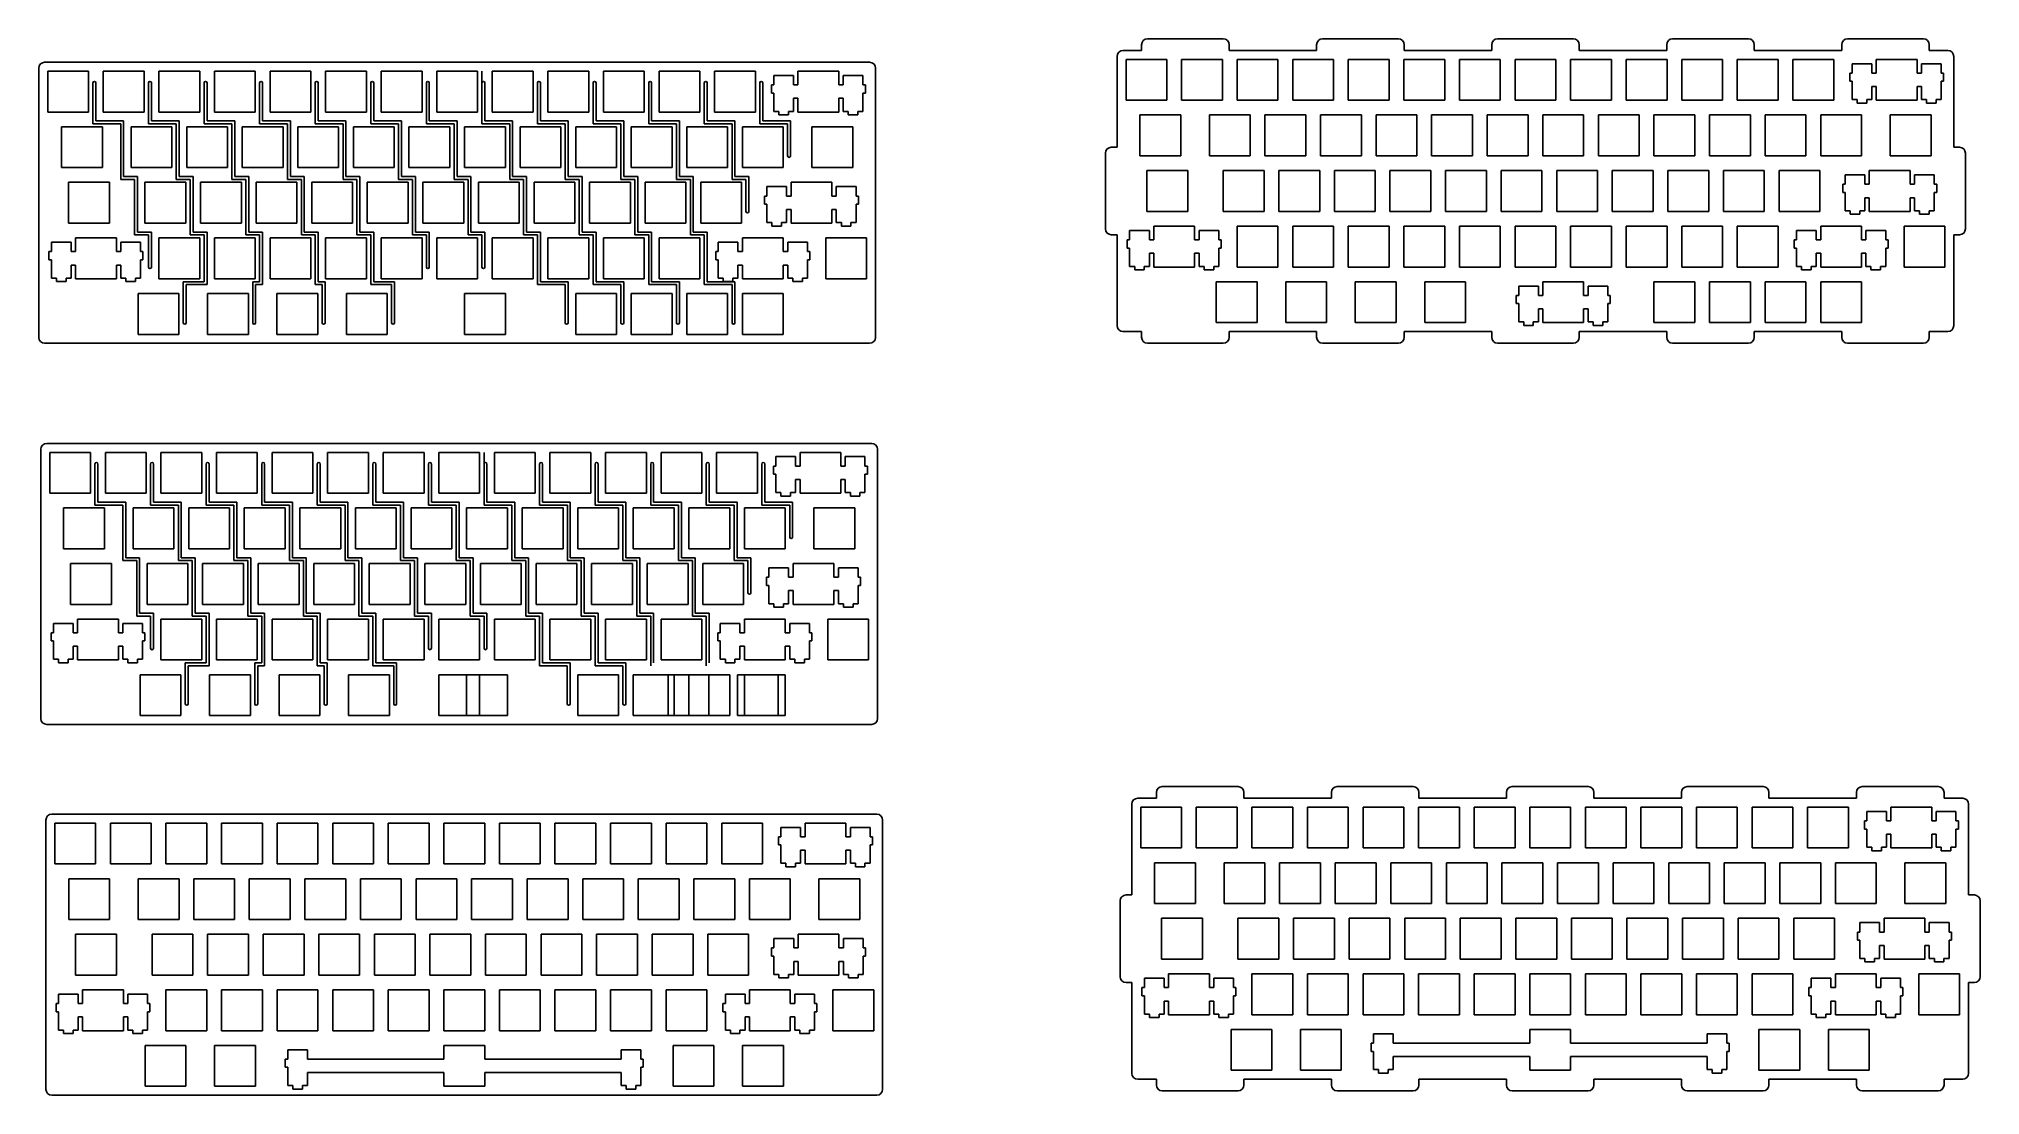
# Model space of a CAD drawing. Header units: millimetres. Extents: x -13 to 653, y -411 to -49.
import ezdxf

# ---------------------------------------------------------------- set-up
doc = ezdxf.new("R2010")
doc.units = ezdxf.units.MM

msp = doc.modelspace()

# ---------------------------------------------------------------- linework, layer by layer
at = {"color": 0}
for p, q in [((365.31, -53.26), (365.31, -51.26)), ((367.31, -49.26), (393.31, -49.26)), ((395.31, -53.26), (395.31, -51.26)), ((425.31, -53.26), (425.31, -51.26)), ((427.31, -49.26), (453.31, -49.26)), ((455.31, -53.26), (455.31, -51.26)), ((485.31, -53.26), (485.31, -51.26)), ((487.31, -49.26), (513.31, -49.26)), ((515.31, -53.26), (515.31, -51.26)), ((545.31, -53.26), (545.31, -51.26)), ((547.31, -49.26), (573.31, -49.26)), ((575.31, -53.26), (575.31, -51.26)), ((605.31, -53.26), (605.31, -51.26)), ((607.31, -49.26), (633.31, -49.26)), ((635.31, -53.26), (635.31, -51.26)), ((-12.71, -151.59), (-12.71, -59.29)), ((-10.71, -57.29), (272.09, -57.29)), ((274.09, -59.29), (274.09, -151.59)), ((356.91, -86.41), (356.91, -55.26)), ((358.91, -53.26), (365.31, -53.26)), ((359.96, -56.31), (373.96, -56.31)), ((359.96, -70.31), (359.96, -56.31)), ((373.96, -56.31), (373.96, -70.31)), ((379.01, -56.31), (393.01, -56.31)), ((379.01, -70.31), (379.01, -56.31)), ((393.01, -56.31), (393.01, -70.31)), ((395.31, -53.26), (425.31, -53.26)), ((398.06, -56.31), (412.06, -56.31)), ((398.06, -70.31), (398.06, -56.31)), ((412.06, -56.31), (412.06, -70.31)), ((417.11, -56.31), (431.11, -56.31)), ((417.11, -70.31), (417.11, -56.31)), ((431.11, -56.31), (431.11, -70.31)), ((436.16, -56.31), (450.16, -56.31)), ((436.16, -70.31), (436.16, -56.31)), ((450.16, -56.31), (450.16, -70.31)), ((455.21, -56.31), (469.21, -56.31)), ((455.21, -70.31), (455.21, -56.31)), ((455.31, -53.26), (485.31, -53.26)), ((469.21, -56.31), (469.21, -70.31)), ((474.26, -56.31), (488.26, -56.31)), ((474.26, -70.31), (474.26, -56.31)), ((488.26, -56.31), (488.26, -70.31)), ((493.31, -56.31), (507.31, -56.31)), ((493.31, -70.31), (493.31, -56.31)), ((507.31, -56.31), (507.31, -70.31)), ((512.36, -56.31), (526.36, -56.31)), ((512.36, -70.31), (512.36, -56.31)), ((515.31, -53.26), (545.31, -53.26)), ((526.36, -56.31), (526.36, -70.31)), ((531.41, -56.31), (545.41, -56.31)), ((531.41, -70.31), (531.41, -56.31)), ((545.41, -56.31), (545.41, -70.31)), ((550.46, -56.31), (564.46, -56.31)), ((550.46, -70.31), (550.46, -56.31)), ((564.46, -56.31), (564.46, -70.31)), ((569.51, -56.31), (583.51, -56.31)), ((569.51, -70.31), (569.51, -56.31)), ((575.31, -53.26), (605.31, -53.26)), ((583.51, -56.31), (583.51, -70.31)), ((588.56, -56.31), (602.56, -56.31)), ((588.56, -70.31), (588.56, -56.31)), ((602.56, -56.31), (602.56, -70.31)), ((615.61, -57.78), (608.86, -57.78)), ((608.86, -57.78), (608.86, -61.01)), ((615.61, -61.01), (615.61, -57.78)), ((617.13, -56.31), (617.13, -61.01)), ((631.13, -56.31), (617.13, -56.31)), ((631.13, -61.01), (631.13, -56.31)), ((639.41, -57.78), (632.66, -57.78)), ((632.66, -57.78), (632.66, -61.01)), ((635.31, -53.26), (641.71, -53.26)), ((639.41, -61.01), (639.41, -57.78)), ((643.71, -55.26), (643.71, -86.41)), ((-9.66, -60.34), (4.34, -60.34)), ((-9.66, -74.34), (-9.66, -60.34)), ((4.34, -60.34), (4.34, -74.34)), ((5.84, -64.34), (5.84, -78.39)), ((6.84, -64.34), (6.84, -77.39)), ((9.39, -60.34), (23.39, -60.34)), ((9.39, -74.34), (9.39, -60.34)), ((23.39, -60.34), (23.39, -74.34)), ((24.89, -64.34), (24.89, -78.39)), ((25.89, -64.34), (25.89, -77.39)), ((28.44, -60.34), (42.44, -60.34)), ((28.44, -74.34), (28.44, -60.34)), ((42.44, -60.34), (42.44, -74.34)), ((43.94, -64.34), (43.94, -78.39)), ((44.94, -64.34), (44.94, -77.39)), ((47.49, -60.34), (61.49, -60.34)), ((47.49, -74.34), (47.49, -60.34)), ((61.49, -60.34), (61.49, -74.34)), ((62.99, -64.34), (62.99, -78.39)), ((63.99, -64.34), (63.99, -77.39)), ((66.54, -60.34), (80.54, -60.34)), ((66.54, -74.34), (66.54, -60.34)), ((80.54, -60.34), (80.54, -74.34)), ((82.04, -64.34), (82.04, -78.39)), ((83.04, -64.34), (83.04, -77.39)), ((85.59, -60.34), (99.59, -60.34)), ((85.59, -74.34), (85.59, -60.34)), ((99.59, -60.34), (99.59, -74.34)), ((101.09, -64.34), (101.09, -78.39)), ((102.09, -64.34), (102.09, -77.39)), ((104.64, -60.34), (118.64, -60.34)), ((104.64, -74.34), (104.64, -60.34)), ((118.64, -60.34), (118.64, -74.34)), ((120.14, -64.34), (120.14, -78.39)), ((121.14, -64.34), (121.14, -77.39)), ((123.69, -60.34), (137.69, -60.34)), ((123.69, -74.34), (123.69, -60.34)), ((137.69, -60.34), (137.69, -74.34)), ((139.19, -60.34), (139.19, -74.34)), ((139.19, -64.34), (139.19, -78.39)), ((140.19, -64.34), (140.19, -77.39)), ((142.74, -60.34), (156.74, -60.34)), ((142.74, -74.34), (142.74, -60.34)), ((156.74, -60.34), (156.74, -74.34)), ((158.24, -64.34), (158.24, -78.39)), ((159.24, -64.34), (159.24, -77.39)), ((161.79, -60.34), (175.79, -60.34)), ((161.79, -74.34), (161.79, -60.34)), ((175.79, -60.34), (175.79, -74.34)), ((177.29, -64.34), (177.29, -78.39)), ((178.29, -64.34), (178.29, -77.39)), ((180.84, -60.34), (194.84, -60.34)), ((180.84, -74.34), (180.84, -60.34)), ((194.84, -60.34), (194.84, -74.34)), ((196.34, -64.34), (196.34, -78.39)), ((197.34, -64.34), (197.34, -77.39)), ((199.89, -60.34), (213.89, -60.34)), ((199.89, -74.34), (199.89, -60.34)), ((213.89, -60.34), (213.89, -74.34)), ((215.39, -64.34), (215.39, -78.39)), ((216.39, -64.34), (216.39, -77.39)), ((218.94, -60.34), (232.94, -60.34)), ((218.94, -74.34), (218.94, -60.34)), ((232.94, -60.34), (232.94, -74.34)), ((234.44, -64.34), (234.44, -78.39)), ((235.44, -64.34), (235.44, -77.39)), ((239.24, -65.04), (238.41, -65.04)), ((238.41, -65.04), (238.41, -67.84)), ((245.99, -61.81), (239.24, -61.81)), ((239.24, -61.81), (239.24, -65.04)), ((245.99, -65.04), (245.99, -61.81)), ((247.52, -65.04), (245.99, -65.04)), ((247.52, -60.34), (247.52, -65.04)), ((261.51, -60.34), (247.52, -60.34)), ((261.51, -65.04), (261.51, -60.34)), ((263.04, -65.04), (261.51, -65.04)), ((269.79, -61.81), (263.04, -61.81)), ((263.04, -61.81), (263.04, -65.04)), ((269.79, -65.04), (269.79, -61.81)), ((270.62, -65.04), (269.79, -65.04)), ((270.62, -67.84), (270.62, -65.04)), ((608.86, -61.01), (608.03, -61.01)), ((608.03, -61.01), (608.03, -63.81)), ((608.03, -63.81), (608.86, -63.81)), ((608.86, -63.81), (608.86, -70.08)), ((617.13, -61.01), (615.61, -61.01)), ((615.61, -70.08), (615.61, -65.61)), ((615.61, -65.61), (617.13, -65.61)), ((617.13, -65.61), (617.13, -70.31)), ((632.66, -61.01), (631.13, -61.01)), ((631.13, -70.31), (631.13, -65.61)), ((631.13, -65.61), (632.66, -65.61)), ((632.66, -65.61), (632.66, -70.08)), ((640.23, -61.01), (639.41, -61.01)), ((639.41, -70.08), (639.41, -63.81)), ((639.41, -63.81), (640.23, -63.81)), ((640.23, -63.81), (640.23, -61.01)), ((238.41, -67.84), (239.24, -67.84)), ((239.24, -67.84), (239.24, -74.11)), ((245.99, -74.11), (245.99, -69.64)), ((245.99, -69.64), (247.52, -69.64)), ((247.52, -69.64), (247.52, -74.34)), ((261.51, -74.34), (261.51, -69.64)), ((261.51, -69.64), (263.04, -69.64)), ((263.04, -69.64), (263.04, -74.11)), ((269.79, -74.11), (269.79, -67.84)), ((269.79, -67.84), (270.62, -67.84)), ((373.96, -70.31), (359.96, -70.31)), ((393.01, -70.31), (379.01, -70.31)), ((412.06, -70.31), (398.06, -70.31)), ((431.11, -70.31), (417.11, -70.31)), ((450.16, -70.31), (436.16, -70.31)), ((469.21, -70.31), (455.21, -70.31)), ((488.26, -70.31), (474.26, -70.31)), ((507.31, -70.31), (493.31, -70.31)), ((526.36, -70.31), (512.36, -70.31)), ((545.41, -70.31), (531.41, -70.31)), ((564.46, -70.31), (550.46, -70.31)), ((583.51, -70.31), (569.51, -70.31)), ((602.56, -70.31), (588.56, -70.31)), ((608.86, -70.08), (610.58, -70.08)), ((610.58, -70.08), (610.58, -71.28)), ((610.58, -71.28), (613.88, -71.28)), ((613.88, -71.28), (613.88, -70.08)), ((613.88, -70.08), (615.61, -70.08)), ((617.13, -70.31), (631.13, -70.31)), ((632.66, -70.08), (634.38, -70.08)), ((634.38, -70.08), (634.38, -71.28)), ((634.38, -71.28), (637.68, -71.28)), ((637.68, -71.28), (637.68, -70.08)), ((637.68, -70.08), (639.41, -70.08)), ((4.34, -74.34), (-9.66, -74.34)), ((-4.9, -79.39), (9.1, -79.39)), ((-4.9, -93.39), (-4.9, -79.39)), ((5.84, -78.39), (15.36, -78.39)), ((6.84, -77.39), (16.36, -77.39)), ((9.1, -79.39), (9.1, -93.39)), ((23.39, -74.34), (9.39, -74.34)), ((15.36, -78.39), (15.36, -97.44)), ((16.36, -77.39), (16.36, -96.44)), ((18.92, -79.39), (32.91, -79.39)), ((18.92, -93.39), (18.92, -79.39)), ((24.89, -78.39), (34.41, -78.39)), ((25.89, -77.39), (35.41, -77.39)), ((42.44, -74.34), (28.44, -74.34)), ((32.91, -79.39), (32.91, -93.39)), ((34.41, -78.39), (34.41, -97.44)), ((35.41, -77.39), (35.41, -96.44)), ((37.97, -79.39), (51.96, -79.39)), ((37.97, -93.39), (37.97, -79.39)), ((43.94, -78.39), (53.46, -78.39)), ((44.94, -77.39), (54.46, -77.39)), ((61.49, -74.34), (47.49, -74.34)), ((51.96, -79.39), (51.96, -93.39)), ((53.46, -78.39), (53.46, -97.44)), ((54.46, -77.39), (54.46, -96.44)), ((57.02, -79.39), (71.01, -79.39)), ((57.02, -93.39), (57.02, -79.39)), ((62.99, -78.39), (72.51, -78.39)), ((63.99, -77.39), (73.51, -77.39)), ((80.54, -74.34), (66.54, -74.34)), ((71.01, -79.39), (71.01, -93.39)), ((72.51, -78.39), (72.51, -97.44)), ((73.51, -77.39), (73.51, -96.44)), ((76.07, -79.39), (90.06, -79.39)), ((76.07, -93.39), (76.07, -79.39)), ((82.04, -78.39), (91.56, -78.39)), ((83.04, -77.39), (92.56, -77.39)), ((99.59, -74.34), (85.59, -74.34)), ((90.06, -79.39), (90.06, -93.39)), ((91.56, -78.39), (91.56, -97.44)), ((92.56, -77.39), (92.56, -96.44)), ((95.12, -79.39), (109.11, -79.39)), ((95.12, -93.39), (95.12, -79.39)), ((101.09, -78.39), (110.61, -78.39)), ((102.09, -77.39), (111.61, -77.39)), ((118.64, -74.34), (104.64, -74.34)), ((109.11, -79.39), (109.11, -93.39)), ((110.61, -78.39), (110.61, -97.44)), ((111.61, -77.39), (111.61, -96.44)), ((114.17, -79.39), (128.16, -79.39)), ((114.17, -93.39), (114.17, -79.39)), ((120.14, -78.39), (129.66, -78.39)), ((121.14, -77.39), (130.66, -77.39)), ((137.69, -74.34), (123.69, -74.34)), ((128.16, -79.39), (128.16, -93.39)), ((129.66, -78.39), (129.66, -97.44)), ((130.66, -77.39), (130.66, -96.44)), ((133.22, -79.39), (147.21, -79.39)), ((133.22, -93.39), (133.22, -79.39)), ((139.19, -78.39), (148.71, -78.39)), ((140.19, -77.39), (149.71, -77.39)), ((156.74, -74.34), (142.74, -74.34)), ((147.21, -79.39), (147.21, -93.39)), ((148.71, -78.39), (148.71, -97.44)), ((149.71, -77.39), (149.71, -96.44)), ((152.27, -79.39), (166.26, -79.39)), ((152.27, -93.39), (152.27, -79.39)), ((158.24, -78.39), (167.76, -78.39)), ((159.24, -77.39), (168.76, -77.39)), ((175.79, -74.34), (161.79, -74.34)), ((166.26, -79.39), (166.26, -93.39)), ((167.76, -78.39), (167.76, -97.44)), ((168.76, -77.39), (168.76, -96.44)), ((171.32, -79.39), (185.31, -79.39)), ((171.32, -93.39), (171.32, -79.39)), ((177.29, -78.39), (186.81, -78.39)), ((178.29, -77.39), (187.81, -77.39)), ((194.84, -74.34), (180.84, -74.34)), ((185.31, -79.39), (185.31, -93.39)), ((186.81, -78.39), (186.81, -97.44)), ((187.81, -77.39), (187.81, -96.44)), ((190.37, -79.39), (204.36, -79.39)), ((190.37, -93.39), (190.37, -79.39)), ((196.34, -78.39), (205.86, -78.39)), ((197.34, -77.39), (206.86, -77.39)), ((213.89, -74.34), (199.89, -74.34)), ((204.36, -79.39), (204.36, -93.39)), ((205.86, -78.39), (205.86, -97.44)), ((206.86, -77.39), (206.86, -96.44)), ((209.42, -79.39), (223.41, -79.39)), ((209.42, -93.39), (209.42, -79.39)), ((215.39, -78.39), (224.91, -78.39)), ((216.39, -77.39), (225.91, -77.39)), ((232.94, -74.34), (218.94, -74.34)), ((223.41, -79.39), (223.41, -93.39)), ((224.91, -78.39), (224.91, -97.44)), ((225.91, -77.39), (225.91, -96.44)), ((228.47, -79.39), (242.46, -79.39)), ((228.47, -93.39), (228.47, -79.39)), ((234.44, -78.39), (243.96, -78.39)), ((235.44, -77.39), (244.96, -77.39)), ((239.24, -74.11), (240.96, -74.11)), ((240.96, -74.11), (240.96, -75.31)), ((240.96, -75.31), (244.26, -75.31)), ((242.46, -79.39), (242.46, -93.39)), ((243.96, -78.39), (243.96, -89.39)), ((244.26, -75.31), (244.26, -74.11)), ((244.26, -74.11), (245.99, -74.11)), ((244.96, -77.39), (244.96, -89.39)), ((247.52, -74.34), (261.51, -74.34)), ((252.28, -79.39), (266.28, -79.39)), ((252.28, -93.39), (252.28, -79.39)), ((263.04, -74.11), (264.77, -74.11)), ((264.77, -74.11), (264.77, -75.31)), ((264.77, -75.31), (268.06, -75.31)), ((266.28, -79.39), (266.28, -93.39)), ((268.06, -75.31), (268.06, -74.11)), ((268.06, -74.11), (269.79, -74.11)), ((364.72, -75.36), (378.72, -75.36)), ((364.72, -89.36), (364.72, -75.36)), ((378.72, -75.36), (378.72, -89.36)), ((388.53, -75.36), (402.53, -75.36)), ((388.53, -89.36), (388.53, -75.36)), ((402.53, -75.36), (402.53, -89.36)), ((407.58, -75.36), (421.58, -75.36)), ((407.58, -89.36), (407.58, -75.36)), ((421.58, -75.36), (421.58, -89.36)), ((426.63, -75.36), (440.63, -75.36)), ((426.63, -89.36), (426.63, -75.36)), ((440.63, -75.36), (440.63, -89.36)), ((445.68, -75.36), (459.68, -75.36)), ((445.68, -89.36), (445.68, -75.36)), ((459.68, -75.36), (459.68, -89.36)), ((464.73, -75.36), (478.73, -75.36)), ((464.73, -89.36), (464.73, -75.36)), ((478.73, -75.36), (478.73, -89.36)), ((483.78, -75.36), (497.78, -75.36)), ((483.78, -89.36), (483.78, -75.36)), ((497.78, -75.36), (497.78, -89.36)), ((502.83, -75.36), (516.83, -75.36)), ((502.83, -89.36), (502.83, -75.36)), ((516.83, -75.36), (516.83, -89.36)), ((521.88, -75.36), (535.88, -75.36)), ((521.88, -89.36), (521.88, -75.36)), ((535.88, -75.36), (535.88, -89.36)), ((540.93, -75.36), (554.93, -75.36)), ((540.93, -89.36), (540.93, -75.36)), ((554.93, -75.36), (554.93, -89.36)), ((559.98, -75.36), (573.98, -75.36)), ((559.98, -89.36), (559.98, -75.36)), ((573.98, -75.36), (573.98, -89.36)), ((579.03, -75.36), (593.03, -75.36)), ((579.03, -89.36), (579.03, -75.36)), ((593.03, -75.36), (593.03, -89.36)), ((598.08, -75.36), (612.08, -75.36)), ((598.08, -89.36), (598.08, -75.36)), ((612.08, -75.36), (612.08, -89.36)), ((621.9, -75.36), (635.9, -75.36)), ((621.9, -89.36), (621.9, -75.36)), ((635.9, -75.36), (635.9, -89.36)), ((356.91, -86.41), (354.91, -86.41)), ((645.71, -86.41), (643.71, -86.41)), ((352.91, -114.41), (352.91, -88.41)), ((378.72, -89.36), (364.72, -89.36)), ((402.53, -89.36), (388.53, -89.36)), ((421.58, -89.36), (407.58, -89.36)), ((440.63, -89.36), (426.63, -89.36)), ((459.68, -89.36), (445.68, -89.36)), ((478.73, -89.36), (464.73, -89.36)), ((497.78, -89.36), (483.78, -89.36)), ((516.83, -89.36), (502.83, -89.36)), ((535.88, -89.36), (521.88, -89.36)), ((554.93, -89.36), (540.93, -89.36)), ((573.98, -89.36), (559.98, -89.36)), ((593.03, -89.36), (579.03, -89.36)), ((612.08, -89.36), (598.08, -89.36)), ((635.9, -89.36), (621.9, -89.36)), ((647.71, -88.41), (647.71, -114.41)), ((9.1, -93.39), (-4.9, -93.39)), ((-2.52, -98.44), (11.48, -98.44)), ((-2.52, -112.44), (-2.52, -98.44)), ((11.48, -98.44), (11.48, -112.44)), ((15.36, -97.44), (20.13, -97.44)), ((16.36, -96.44), (21.13, -96.44)), ((32.91, -93.39), (18.92, -93.39)), ((20.13, -97.44), (20.13, -116.49)), ((21.13, -96.44), (21.13, -115.49)), ((23.68, -98.44), (37.68, -98.44)), ((23.68, -112.44), (23.68, -98.44)), ((34.41, -97.44), (39.18, -97.44)), ((35.41, -96.44), (40.18, -96.44)), ((37.68, -98.44), (37.68, -112.44)), ((51.96, -93.39), (37.97, -93.39)), ((39.18, -97.44), (39.18, -116.49)), ((40.18, -96.44), (40.18, -115.49)), ((42.73, -98.44), (56.73, -98.44)), ((42.73, -112.44), (42.73, -98.44)), ((53.46, -97.44), (58.23, -97.44)), ((54.46, -96.44), (59.23, -96.44)), ((56.73, -98.44), (56.73, -112.44)), ((71.01, -93.39), (57.02, -93.39)), ((58.23, -97.44), (58.23, -116.49)), ((59.23, -96.44), (59.23, -115.49)), ((61.78, -98.44), (75.78, -98.44)), ((61.78, -112.44), (61.78, -98.44)), ((72.51, -97.44), (77.28, -97.44)), ((73.51, -96.44), (78.28, -96.44)), ((75.78, -98.44), (75.78, -112.44)), ((90.06, -93.39), (76.07, -93.39)), ((77.28, -97.44), (77.28, -116.49)), ((78.28, -96.44), (78.28, -115.49)), ((80.83, -98.44), (94.83, -98.44)), ((80.83, -112.44), (80.83, -98.44)), ((91.56, -97.44), (96.33, -97.44)), ((92.56, -96.44), (97.33, -96.44)), ((94.83, -98.44), (94.83, -112.44)), ((109.11, -93.39), (95.12, -93.39)), ((96.33, -97.44), (96.33, -116.49)), ((97.33, -96.44), (97.33, -115.49)), ((99.88, -98.44), (113.88, -98.44)), ((99.88, -112.44), (99.88, -98.44)), ((110.61, -97.44), (115.38, -97.44)), ((111.61, -96.44), (116.38, -96.44)), ((113.88, -98.44), (113.88, -112.44)), ((128.16, -93.39), (114.17, -93.39)), ((115.38, -97.44), (115.38, -116.49)), ((116.38, -96.44), (116.38, -115.49)), ((118.93, -98.44), (132.93, -98.44)), ((118.93, -112.44), (118.93, -98.44)), ((129.66, -97.44), (134.43, -97.44)), ((130.66, -96.44), (135.43, -96.44)), ((132.93, -98.44), (132.93, -112.44)), ((147.21, -93.39), (133.22, -93.39)), ((134.43, -97.44), (134.43, -116.49)), ((135.43, -96.44), (135.43, -115.49)), ((137.98, -98.44), (151.98, -98.44)), ((137.98, -112.44), (137.98, -98.44)), ((148.71, -97.44), (153.48, -97.44)), ((149.71, -96.44), (154.48, -96.44)), ((151.98, -98.44), (151.98, -112.44)), ((166.26, -93.39), (152.27, -93.39)), ((153.48, -97.44), (153.48, -116.49)), ((154.48, -96.44), (154.48, -115.49)), ((157.03, -98.44), (171.03, -98.44)), ((157.03, -112.44), (157.03, -98.44)), ((167.76, -97.44), (172.53, -97.44)), ((168.76, -96.44), (173.53, -96.44)), ((171.03, -98.44), (171.03, -112.44)), ((185.31, -93.39), (171.32, -93.39)), ((172.53, -97.44), (172.53, -116.49)), ((173.53, -96.44), (173.53, -115.49)), ((176.08, -98.44), (190.08, -98.44)), ((176.08, -112.44), (176.08, -98.44)), ((186.81, -97.44), (191.58, -97.44)), ((187.81, -96.44), (192.58, -96.44)), ((190.08, -98.44), (190.08, -112.44)), ((204.36, -93.39), (190.37, -93.39)), ((191.58, -97.44), (191.58, -116.49)), ((192.58, -96.44), (192.58, -115.49)), ((195.13, -98.44), (209.13, -98.44)), ((195.13, -112.44), (195.13, -98.44)), ((205.86, -97.44), (210.63, -97.44)), ((206.86, -96.44), (211.63, -96.44)), ((209.13, -98.44), (209.13, -112.44)), ((223.41, -93.39), (209.42, -93.39)), ((210.63, -97.44), (210.63, -116.49)), ((211.63, -96.44), (211.63, -115.49)), ((214.18, -98.44), (228.18, -98.44)), ((214.18, -112.44), (214.18, -98.44)), ((224.91, -97.44), (229.68, -97.44)), ((225.91, -96.44), (230.68, -96.44)), ((228.18, -98.44), (228.18, -112.44)), ((242.46, -93.39), (228.47, -93.39)), ((229.68, -97.44), (229.68, -108.44)), ((230.68, -96.44), (230.68, -108.44)), ((245.13, -98.44), (245.13, -103.14)), ((259.13, -98.44), (245.13, -98.44)), ((266.28, -93.39), (252.28, -93.39)), ((259.13, -103.14), (259.13, -98.44)), ((367.1, -94.41), (381.1, -94.41)), ((367.1, -108.41), (367.1, -94.41)), ((381.1, -94.41), (381.1, -108.41)), ((393.3, -94.41), (407.3, -94.41)), ((393.3, -108.41), (393.3, -94.41)), ((407.3, -94.41), (407.3, -108.41)), ((412.35, -94.41), (426.35, -94.41)), ((412.35, -108.41), (412.35, -94.41)), ((426.35, -94.41), (426.35, -108.41)), ((431.4, -94.41), (445.4, -94.41)), ((431.4, -108.41), (431.4, -94.41)), ((445.4, -94.41), (445.4, -108.41)), ((450.45, -94.41), (464.45, -94.41)), ((450.45, -108.41), (450.45, -94.41)), ((464.45, -94.41), (464.45, -108.41)), ((469.5, -94.41), (483.5, -94.41)), ((469.5, -108.41), (469.5, -94.41)), ((483.5, -94.41), (483.5, -108.41)), ((488.55, -94.41), (502.55, -94.41)), ((488.55, -108.41), (488.55, -94.41)), ((502.55, -94.41), (502.55, -108.41)), ((507.6, -94.41), (521.6, -94.41)), ((507.6, -108.41), (507.6, -94.41)), ((521.6, -94.41), (521.6, -108.41)), ((526.65, -94.41), (540.65, -94.41)), ((526.65, -108.41), (526.65, -94.41)), ((540.65, -94.41), (540.65, -108.41)), ((545.7, -94.41), (559.7, -94.41)), ((545.7, -108.41), (545.7, -94.41)), ((559.7, -94.41), (559.7, -108.41)), ((564.75, -94.41), (578.75, -94.41)), ((564.75, -108.41), (564.75, -94.41)), ((578.75, -94.41), (578.75, -108.41)), ((583.8, -94.41), (597.8, -94.41)), ((583.8, -108.41), (583.8, -94.41)), ((597.8, -94.41), (597.8, -108.41)), ((606.48, -99.11), (605.65, -99.11)), ((605.65, -99.11), (605.65, -101.91)), ((613.23, -95.88), (606.48, -95.88)), ((606.48, -95.88), (606.48, -99.11)), ((613.23, -99.11), (613.23, -95.88)), ((614.75, -99.11), (613.23, -99.11)), ((614.75, -94.41), (614.75, -99.11)), ((628.75, -94.41), (614.75, -94.41)), ((628.75, -99.11), (628.75, -94.41)), ((630.28, -99.11), (628.75, -99.11)), ((637.03, -95.88), (630.28, -95.88)), ((630.28, -95.88), (630.28, -99.11)), ((637.03, -99.11), (637.03, -95.88)), ((637.85, -99.11), (637.03, -99.11)), ((637.85, -101.91), (637.85, -99.11)), ((236.86, -103.14), (236.03, -103.14)), ((236.03, -103.14), (236.03, -105.94)), ((236.03, -105.94), (236.86, -105.94)), ((243.61, -99.91), (236.86, -99.91)), ((236.86, -99.91), (236.86, -103.14)), ((236.86, -105.94), (236.86, -112.21)), ((243.61, -103.14), (243.61, -99.91)), ((245.13, -103.14), (243.61, -103.14)), ((260.66, -103.14), (259.13, -103.14)), ((267.41, -99.91), (260.66, -99.91)), ((260.66, -99.91), (260.66, -103.14)), ((267.41, -103.14), (267.41, -99.91)), ((268.23, -103.14), (267.41, -103.14)), ((267.41, -112.21), (267.41, -105.94)), ((267.41, -105.94), (268.23, -105.94)), ((268.23, -105.94), (268.23, -103.14)), ((605.65, -101.91), (606.48, -101.91)), ((606.48, -101.91), (606.48, -108.18)), ((613.23, -108.18), (613.23, -103.71)), ((613.23, -103.71), (614.75, -103.71)), ((614.75, -103.71), (614.75, -108.41)), ((628.75, -108.41), (628.75, -103.71)), ((628.75, -103.71), (630.28, -103.71)), ((630.28, -103.71), (630.28, -108.18)), ((637.03, -108.18), (637.03, -101.91)), ((637.03, -101.91), (637.85, -101.91)), ((11.48, -112.44), (-2.52, -112.44)), ((37.68, -112.44), (23.68, -112.44)), ((56.73, -112.44), (42.73, -112.44)), ((75.78, -112.44), (61.78, -112.44)), ((94.83, -112.44), (80.83, -112.44)), ((113.88, -112.44), (99.88, -112.44)), ((132.93, -112.44), (118.93, -112.44)), ((151.98, -112.44), (137.98, -112.44)), ((171.03, -112.44), (157.03, -112.44)), ((190.08, -112.44), (176.08, -112.44)), ((209.13, -112.44), (195.13, -112.44)), ((228.18, -112.44), (214.18, -112.44)), ((236.86, -112.21), (238.58, -112.21)), ((238.58, -112.21), (238.58, -113.41)), ((241.88, -113.41), (241.88, -112.21)), ((241.88, -112.21), (243.61, -112.21)), ((243.61, -112.21), (243.61, -107.74)), ((243.61, -107.74), (245.13, -107.74)), ((245.13, -107.74), (245.13, -112.44)), ((245.13, -112.44), (259.13, -112.44)), ((259.13, -112.44), (259.13, -107.74)), ((259.13, -107.74), (260.66, -107.74)), ((260.66, -107.74), (260.66, -112.21)), ((260.66, -112.21), (262.38, -112.21)), ((262.38, -112.21), (262.38, -113.41)), ((265.68, -113.41), (265.68, -112.21)), ((265.68, -112.21), (267.41, -112.21)), ((381.1, -108.41), (367.1, -108.41)), ((407.3, -108.41), (393.3, -108.41)), ((426.35, -108.41), (412.35, -108.41)), ((445.4, -108.41), (431.4, -108.41)), ((464.45, -108.41), (450.45, -108.41)), ((483.5, -108.41), (469.5, -108.41)), ((502.55, -108.41), (488.55, -108.41)), ((521.6, -108.41), (507.6, -108.41)), ((540.65, -108.41), (526.65, -108.41)), ((559.7, -108.41), (545.7, -108.41)), ((578.75, -108.41), (564.75, -108.41)), ((597.8, -108.41), (583.8, -108.41)), ((606.48, -108.18), (608.2, -108.18)), ((608.2, -108.18), (608.2, -109.38)), ((608.2, -109.38), (611.5, -109.38)), ((611.5, -109.38), (611.5, -108.18)), ((611.5, -108.18), (613.23, -108.18)), ((614.75, -108.41), (628.75, -108.41)), ((630.28, -108.18), (632, -108.18)), ((632, -108.18), (632, -109.38)), ((632, -109.38), (635.3, -109.38)), ((635.3, -109.38), (635.3, -108.18)), ((635.3, -108.18), (637.03, -108.18)), ((-1.66, -118.96), (-8.41, -118.96)), ((-8.41, -118.96), (-8.41, -122.19)), ((-1.66, -122.19), (-1.66, -118.96)), ((-0.13, -117.49), (-0.13, -122.19)), ((13.86, -117.49), (-0.13, -117.49)), ((13.86, -122.19), (13.86, -117.49)), ((22.14, -118.96), (15.39, -118.96)), ((15.39, -118.96), (15.39, -122.19)), ((20.13, -116.49), (24.89, -116.49)), ((21.13, -115.49), (25.89, -115.49)), ((22.14, -122.19), (22.14, -118.96)), ((24.89, -116.49), (24.89, -127.49)), ((25.89, -115.49), (25.89, -127.49)), ((28.44, -117.49), (42.44, -117.49)), ((28.44, -131.49), (28.44, -117.49)), ((39.18, -116.49), (43.94, -116.49)), ((40.18, -115.49), (44.94, -115.49)), ((42.44, -117.49), (42.44, -131.49)), ((43.94, -116.49), (43.94, -132.49)), ((44.94, -115.49), (44.94, -133.49)), ((47.49, -117.49), (61.49, -117.49)), ((47.49, -131.49), (47.49, -117.49)), ((58.23, -116.49), (62.99, -116.49)), ((59.23, -115.49), (63.99, -115.49)), ((61.49, -117.49), (61.49, -131.49)), ((62.99, -116.49), (62.99, -132.49)), ((63.99, -115.49), (63.99, -133.49)), ((66.54, -117.49), (80.54, -117.49)), ((66.54, -131.49), (66.54, -117.49)), ((77.28, -116.49), (82.04, -116.49)), ((78.28, -115.49), (83.04, -115.49)), ((80.54, -117.49), (80.54, -131.49)), ((82.04, -116.49), (82.04, -133.49)), ((83.04, -115.49), (83.04, -132.49)), ((85.59, -117.49), (99.59, -117.49)), ((85.59, -131.49), (85.59, -117.49)), ((96.33, -116.49), (101.09, -116.49)), ((97.33, -115.49), (102.09, -115.49)), ((99.59, -117.49), (99.59, -131.49)), ((101.09, -116.49), (101.09, -133.49)), ((102.09, -115.49), (102.09, -132.49)), ((104.64, -117.49), (118.64, -117.49)), ((104.64, -131.49), (104.64, -117.49)), ((115.38, -116.49), (120.14, -116.49)), ((116.38, -115.49), (121.14, -115.49)), ((118.64, -117.49), (118.64, -131.49)), ((120.14, -116.49), (120.14, -127.49)), ((121.14, -115.49), (121.14, -127.49)), ((123.69, -117.49), (137.69, -117.49)), ((123.69, -131.49), (123.69, -117.49)), ((134.43, -116.49), (139.19, -116.49)), ((135.43, -115.49), (140.19, -115.49)), ((137.69, -117.49), (137.69, -131.49)), ((139.19, -116.49), (139.19, -127.49)), ((140.19, -115.49), (140.19, -127.49)), ((142.74, -117.49), (156.74, -117.49)), ((142.74, -131.49), (142.74, -117.49)), ((153.48, -116.49), (158.24, -116.49)), ((154.48, -115.49), (159.24, -115.49)), ((156.74, -117.49), (156.74, -131.49)), ((158.24, -116.49), (158.24, -133.49)), ((159.24, -115.49), (159.24, -132.49)), ((161.79, -117.49), (175.79, -117.49)), ((161.79, -131.49), (161.79, -117.49)), ((172.53, -116.49), (177.29, -116.49)), ((173.53, -115.49), (178.29, -115.49)), ((175.79, -117.49), (175.79, -131.49)), ((177.29, -116.49), (177.29, -133.49)), ((178.29, -115.49), (178.29, -132.49)), ((180.84, -117.49), (194.84, -117.49)), ((180.84, -131.49), (180.84, -117.49)), ((191.58, -116.49), (196.34, -116.49)), ((192.58, -115.49), (197.34, -115.49)), ((194.84, -117.49), (194.84, -131.49)), ((196.34, -116.49), (196.34, -133.49)), ((197.34, -115.49), (197.34, -132.49)), ((199.89, -117.49), (213.89, -117.49)), ((199.89, -131.49), (199.89, -117.49)), ((210.63, -116.49), (215.39, -116.49)), ((211.63, -115.49), (216.39, -115.49)), ((213.89, -117.49), (213.89, -131.49)), ((215.39, -116.49), (215.39, -133.49)), ((216.39, -115.49), (216.39, -132.49)), ((226.94, -118.96), (220.19, -118.96)), ((220.19, -118.96), (220.19, -122.19)), ((226.94, -122.19), (226.94, -118.96)), ((228.47, -117.49), (228.47, -122.19)), ((242.46, -117.49), (228.47, -117.49)), ((238.58, -113.41), (241.88, -113.41)), ((242.46, -122.19), (242.46, -117.49)), ((250.74, -118.96), (243.99, -118.96)), ((243.99, -118.96), (243.99, -122.19)), ((250.74, -122.19), (250.74, -118.96)), ((257.04, -117.49), (271.04, -117.49)), ((257.04, -131.49), (257.04, -117.49)), ((262.38, -113.41), (265.68, -113.41)), ((271.04, -117.49), (271.04, -131.49)), ((356.91, -116.41), (354.91, -116.41)), ((356.91, -147.56), (356.91, -116.41)), ((361.21, -118.16), (360.38, -118.16)), ((360.38, -118.16), (360.38, -120.96)), ((367.96, -114.93), (361.21, -114.93)), ((361.21, -114.93), (361.21, -118.16)), ((367.96, -118.16), (367.96, -114.93)), ((369.48, -118.16), (367.96, -118.16)), ((369.48, -113.46), (369.48, -118.16)), ((383.48, -113.46), (369.48, -113.46)), ((383.48, -118.16), (383.48, -113.46)), ((385.01, -118.16), (383.48, -118.16)), ((391.76, -114.93), (385.01, -114.93)), ((385.01, -114.93), (385.01, -118.16)), ((391.76, -118.16), (391.76, -114.93)), ((392.58, -118.16), (391.76, -118.16)), ((392.58, -120.96), (392.58, -118.16)), ((398.06, -113.46), (412.06, -113.46)), ((398.06, -127.46), (398.06, -113.46)), ((412.06, -113.46), (412.06, -127.46)), ((417.11, -113.46), (431.11, -113.46)), ((417.11, -127.46), (417.11, -113.46)), ((431.11, -113.46), (431.11, -127.46)), ((436.16, -113.46), (450.16, -113.46)), ((436.16, -127.46), (436.16, -113.46)), ((450.16, -113.46), (450.16, -127.46)), ((455.21, -113.46), (469.21, -113.46)), ((455.21, -127.46), (455.21, -113.46)), ((469.21, -113.46), (469.21, -127.46)), ((474.26, -113.46), (488.26, -113.46)), ((474.26, -127.46), (474.26, -113.46)), ((488.26, -113.46), (488.26, -127.46)), ((493.31, -113.46), (507.31, -113.46)), ((493.31, -127.46), (493.31, -113.46)), ((507.31, -113.46), (507.31, -127.46)), ((512.36, -113.46), (526.36, -113.46)), ((512.36, -127.46), (512.36, -113.46)), ((526.36, -113.46), (526.36, -127.46)), ((531.41, -113.46), (545.41, -113.46)), ((531.41, -127.46), (531.41, -113.46)), ((545.41, -113.46), (545.41, -127.46)), ((550.46, -113.46), (564.46, -113.46)), ((550.46, -127.46), (550.46, -113.46)), ((564.46, -113.46), (564.46, -127.46)), ((569.51, -113.46), (583.51, -113.46)), ((569.51, -127.46), (569.51, -113.46)), ((583.51, -113.46), (583.51, -127.46)), ((589.81, -118.16), (588.98, -118.16)), ((588.98, -118.16), (588.98, -120.96)), ((596.56, -114.93), (589.81, -114.93)), ((589.81, -114.93), (589.81, -118.16)), ((596.56, -118.16), (596.56, -114.93)), ((598.08, -118.16), (596.56, -118.16)), ((598.08, -113.46), (598.08, -118.16)), ((612.08, -113.46), (598.08, -113.46)), ((612.08, -118.16), (612.08, -113.46)), ((613.61, -118.16), (612.08, -118.16)), ((620.36, -114.93), (613.61, -114.93)), ((613.61, -114.93), (613.61, -118.16)), ((620.36, -118.16), (620.36, -114.93)), ((621.18, -118.16), (620.36, -118.16)), ((621.18, -120.96), (621.18, -118.16)), ((626.66, -113.46), (640.66, -113.46)), ((626.66, -127.46), (626.66, -113.46)), ((640.66, -113.46), (640.66, -127.46)), ((643.71, -116.41), (643.71, -147.56)), ((645.71, -116.41), (643.71, -116.41)), ((-8.41, -122.19), (-9.24, -122.19)), ((-9.24, -122.19), (-9.24, -124.99)), ((-9.24, -124.99), (-8.41, -124.99)), ((-8.41, -124.99), (-8.41, -131.26)), ((-0.13, -122.19), (-1.66, -122.19)), ((15.39, -122.19), (13.86, -122.19)), ((22.97, -122.19), (22.14, -122.19)), ((22.14, -131.26), (22.14, -124.99)), ((22.14, -124.99), (22.97, -124.99)), ((22.97, -124.99), (22.97, -122.19)), ((220.19, -122.19), (219.36, -122.19)), ((219.36, -122.19), (219.36, -124.99)), ((219.36, -124.99), (220.19, -124.99)), ((220.19, -124.99), (220.19, -131.26)), ((228.47, -122.19), (226.94, -122.19)), ((243.99, -122.19), (242.46, -122.19)), ((251.57, -122.19), (250.74, -122.19)), ((250.74, -131.26), (250.74, -124.99)), ((250.74, -124.99), (251.57, -124.99)), ((251.57, -124.99), (251.57, -122.19)), ((360.38, -120.96), (361.21, -120.96)), ((361.21, -120.96), (361.21, -127.23)), ((367.96, -127.23), (367.96, -122.76)), ((367.96, -122.76), (369.48, -122.76)), ((369.48, -122.76), (369.48, -127.46)), ((383.48, -127.46), (383.48, -122.76)), ((383.48, -122.76), (385.01, -122.76)), ((385.01, -122.76), (385.01, -127.23)), ((391.76, -127.23), (391.76, -120.96)), ((391.76, -120.96), (392.58, -120.96)), ((588.98, -120.96), (589.81, -120.96)), ((589.81, -120.96), (589.81, -127.23)), ((596.56, -127.23), (596.56, -122.76)), ((596.56, -122.76), (598.08, -122.76)), ((598.08, -122.76), (598.08, -127.46)), ((612.08, -127.46), (612.08, -122.76)), ((612.08, -122.76), (613.61, -122.76)), ((613.61, -122.76), (613.61, -127.23)), ((620.36, -127.23), (620.36, -120.96)), ((620.36, -120.96), (621.18, -120.96)), ((-8.41, -131.26), (-6.68, -131.26)), ((-6.68, -131.26), (-6.68, -132.46)), ((-6.68, -132.46), (-3.39, -132.46)), ((-3.39, -132.46), (-3.39, -131.26)), ((-3.39, -131.26), (-1.66, -131.26)), ((-1.66, -131.26), (-1.66, -126.79)), ((-1.66, -126.79), (-0.13, -126.79)), ((-0.13, -126.79), (-0.13, -131.49)), ((-0.13, -131.49), (13.86, -131.49)), ((13.86, -131.49), (13.86, -126.79)), ((13.86, -126.79), (15.39, -126.79)), ((15.39, -126.79), (15.39, -131.26)), ((15.39, -131.26), (17.12, -131.26)), ((17.12, -131.26), (17.12, -132.46)), ((17.12, -132.46), (20.41, -132.46)), ((20.41, -132.46), (20.41, -131.26)), ((20.41, -131.26), (22.14, -131.26)), ((42.44, -131.49), (28.44, -131.49)), ((36.8, -132.49), (36.8, -146.54)), ((43.94, -132.49), (36.8, -132.49)), ((61.49, -131.49), (47.49, -131.49)), ((60.61, -132.49), (60.61, -146.54)), ((62.99, -132.49), (60.61, -132.49)), ((80.54, -131.49), (66.54, -131.49)), ((85.42, -132.49), (85.42, -146.54)), ((99.59, -131.49), (85.59, -131.49)), ((109.23, -132.49), (102.09, -132.49)), ((118.64, -131.49), (104.64, -131.49)), ((109.23, -132.49), (109.23, -146.54)), ((137.69, -131.49), (123.69, -131.49)), ((156.74, -131.49), (142.74, -131.49)), ((168.72, -132.49), (159.24, -132.49)), ((175.79, -131.49), (161.79, -131.49)), ((168.72, -146.54), (168.72, -132.49)), ((187.81, -132.49), (178.29, -132.49)), ((194.84, -131.49), (180.84, -131.49)), ((187.81, -132.49), (187.81, -146.54)), ((206.86, -132.49), (197.34, -132.49)), ((213.89, -131.49), (199.89, -131.49)), ((206.86, -132.49), (206.86, -146.54)), ((225.91, -132.49), (216.39, -132.49)), ((220.19, -131.26), (221.92, -131.26)), ((221.92, -131.26), (221.92, -132.46)), ((221.92, -132.46), (225.21, -132.46)), ((224.91, -132.46), (224.91, -132.49)), ((225.21, -132.46), (225.21, -131.26)), ((225.21, -131.26), (226.94, -131.26)), ((225.91, -132.49), (225.91, -146.54)), ((226.94, -131.26), (226.94, -126.79)), ((226.94, -126.79), (228.47, -126.79)), ((228.47, -126.79), (228.47, -131.49)), ((228.47, -131.49), (242.46, -131.49)), ((242.46, -131.49), (242.46, -126.79)), ((242.46, -126.79), (243.99, -126.79)), ((243.99, -126.79), (243.99, -131.26)), ((243.99, -131.26), (245.72, -131.26)), ((245.72, -131.26), (245.72, -132.46)), ((249.01, -132.46), (249.01, -131.26)), ((249.01, -131.26), (250.74, -131.26)), ((271.04, -131.49), (257.04, -131.49)), ((361.21, -127.23), (362.93, -127.23)), ((362.93, -127.23), (362.93, -128.43)), ((362.93, -128.43), (366.23, -128.43)), ((366.23, -128.43), (366.23, -127.23)), ((366.23, -127.23), (367.96, -127.23)), ((369.48, -127.46), (383.48, -127.46)), ((385.01, -127.23), (386.73, -127.23)), ((386.73, -127.23), (386.73, -128.43)), ((386.73, -128.43), (390.03, -128.43)), ((390.03, -128.43), (390.03, -127.23)), ((390.03, -127.23), (391.76, -127.23)), ((390.92, -132.51), (404.91, -132.51)), ((390.92, -146.51), (390.92, -132.51)), ((412.06, -127.46), (398.06, -127.46)), ((404.91, -132.51), (404.91, -146.51)), ((414.73, -132.51), (428.73, -132.51)), ((414.73, -146.51), (414.73, -132.51)), ((431.11, -127.46), (417.11, -127.46)), ((428.73, -132.51), (428.73, -146.51)), ((450.16, -127.46), (436.16, -127.46)), ((438.54, -132.51), (452.54, -132.51)), ((438.54, -146.51), (438.54, -132.51)), ((452.54, -132.51), (452.54, -146.51)), ((469.21, -127.46), (455.21, -127.46)), ((462.35, -132.51), (476.35, -132.51)), ((462.35, -146.51), (462.35, -132.51)), ((488.26, -127.46), (474.26, -127.46)), ((476.35, -132.51), (476.35, -146.51)), ((507.31, -127.46), (493.31, -127.46)), ((502.83, -132.51), (502.83, -137.21)), ((516.83, -132.51), (502.83, -132.51)), ((502.83, -132.51), (502.83, -137.21)), ((516.83, -132.51), (502.83, -132.51)), ((526.36, -127.46), (512.36, -127.46)), ((516.83, -137.21), (516.83, -132.51)), ((516.83, -137.21), (516.83, -132.51)), ((545.41, -127.46), (531.41, -127.46)), ((540.93, -132.51), (554.93, -132.51)), ((540.93, -146.51), (540.93, -132.51)), ((564.46, -127.46), (550.46, -127.46)), ((554.93, -132.51), (554.93, -146.51)), ((559.98, -132.51), (573.98, -132.51)), ((559.98, -146.51), (559.98, -132.51)), ((583.51, -127.46), (569.51, -127.46)), ((573.98, -132.51), (573.98, -146.51)), ((579.03, -132.51), (593.03, -132.51)), ((579.03, -146.51), (579.03, -132.51)), ((589.81, -127.23), (591.53, -127.23)), ((591.53, -127.23), (591.53, -128.43)), ((591.53, -128.43), (594.83, -128.43)), ((593.03, -132.51), (593.03, -146.51)), ((594.83, -128.43), (594.83, -127.23)), ((594.83, -127.23), (596.56, -127.23)), ((598.08, -127.46), (612.08, -127.46)), ((598.08, -132.51), (612.08, -132.51)), ((598.08, -146.51), (598.08, -132.51)), ((612.08, -132.51), (612.08, -146.51)), ((613.61, -127.23), (615.33, -127.23)), ((615.33, -127.23), (615.33, -128.43)), ((615.33, -128.43), (618.63, -128.43)), ((618.63, -128.43), (618.63, -127.23)), ((618.63, -127.23), (620.36, -127.23)), ((640.66, -127.46), (626.66, -127.46)), ((21.3, -136.54), (35.3, -136.54)), ((21.3, -150.54), (21.3, -136.54)), ((35.3, -136.54), (35.3, -150.54)), ((37.8, -133.49), (37.8, -146.54)), ((44.94, -133.49), (37.8, -133.49)), ((45.11, -136.54), (59.11, -136.54)), ((45.11, -150.54), (45.11, -136.54)), ((59.11, -136.54), (59.11, -150.54)), ((61.61, -133.49), (61.61, -146.54)), ((63.99, -133.49), (61.61, -133.49)), ((68.92, -136.54), (82.92, -136.54)), ((68.92, -150.54), (68.92, -136.54)), ((84.42, -133.49), (82.04, -133.49)), ((82.92, -136.54), (82.92, -150.54)), ((84.42, -133.49), (84.42, -146.54)), ((92.73, -136.54), (106.73, -136.54)), ((92.73, -150.54), (92.73, -136.54)), ((108.23, -133.49), (101.09, -133.49)), ((106.73, -136.54), (106.73, -150.54)), ((108.23, -133.49), (108.23, -146.54)), ((133.22, -136.54), (133.22, -150.54)), ((147.21, -136.54), (133.22, -136.54)), ((147.21, -150.54), (147.21, -136.54)), ((167.72, -133.49), (158.24, -133.49)), ((167.72, -146.54), (167.72, -133.49)), ((171.32, -136.54), (185.31, -136.54)), ((171.32, -150.54), (171.32, -136.54)), ((186.81, -133.49), (177.29, -133.49)), ((185.31, -136.54), (185.31, -150.54)), ((186.81, -133.49), (186.81, -146.54)), ((190.37, -136.54), (204.36, -136.54)), ((190.37, -150.54), (190.37, -136.54)), ((205.86, -133.49), (196.34, -133.49)), ((204.36, -136.54), (204.36, -150.54)), ((205.86, -133.49), (205.86, -146.54)), ((209.42, -136.54), (223.41, -136.54)), ((209.42, -150.54), (209.42, -136.54)), ((224.91, -133.49), (215.39, -133.49)), ((223.41, -136.54), (223.41, -150.54)), ((224.91, -133.49), (224.91, -146.54)), ((228.47, -136.54), (242.46, -136.54)), ((228.47, -150.54), (228.47, -136.54)), ((242.46, -136.54), (242.46, -150.54)), ((494.56, -137.21), (493.73, -137.21)), ((493.73, -137.21), (493.73, -140.01)), ((501.31, -133.98), (494.56, -133.98)), ((494.56, -133.98), (494.56, -137.21)), ((501.31, -137.21), (501.31, -133.98)), ((502.83, -137.21), (501.31, -137.21)), ((518.36, -137.21), (516.83, -137.21)), ((525.11, -133.98), (518.36, -133.98)), ((518.36, -133.98), (518.36, -137.21)), ((525.11, -137.21), (525.11, -133.98)), ((525.93, -137.21), (525.11, -137.21)), ((525.93, -140.01), (525.93, -137.21)), ((493.73, -140.01), (494.56, -140.01)), ((494.56, -140.01), (494.56, -146.28)), ((494.56, -146.28), (496.28, -146.28)), ((496.28, -146.28), (496.28, -147.48)), ((499.58, -147.48), (499.58, -146.28)), ((499.58, -146.28), (501.31, -146.28)), ((501.31, -146.28), (501.31, -141.81)), ((501.31, -141.81), (502.83, -141.81)), ((502.83, -141.81), (502.83, -146.51)), ((502.83, -141.81), (502.83, -146.51)), ((516.83, -146.51), (516.83, -141.81)), ((516.83, -146.51), (516.83, -141.81)), ((516.83, -141.81), (518.36, -141.81)), ((518.36, -141.81), (518.36, -146.28)), ((518.36, -146.28), (520.08, -146.28)), ((520.08, -146.28), (520.08, -147.48)), ((523.38, -147.48), (523.38, -146.28)), ((523.38, -146.28), (525.11, -146.28)), ((525.11, -146.28), (525.11, -140.01)), ((525.11, -140.01), (525.93, -140.01)), ((35.3, -150.54), (21.3, -150.54)), ((59.11, -150.54), (45.11, -150.54)), ((82.92, -150.54), (68.92, -150.54)), ((106.73, -150.54), (92.73, -150.54)), ((133.22, -150.54), (147.21, -150.54)), ((185.31, -150.54), (171.32, -150.54)), ((204.36, -150.54), (190.37, -150.54)), ((223.41, -150.54), (209.42, -150.54)), ((242.46, -150.54), (228.47, -150.54)), ((365.31, -149.56), (358.91, -149.56)), ((365.31, -151.56), (365.31, -149.56)), ((404.91, -146.51), (390.92, -146.51)), ((425.31, -149.56), (395.31, -149.56)), ((395.31, -151.56), (395.31, -149.56)), ((428.73, -146.51), (414.73, -146.51)), ((425.31, -151.56), (425.31, -149.56)), ((452.54, -146.51), (438.54, -146.51)), ((485.31, -149.56), (455.31, -149.56)), ((455.31, -151.56), (455.31, -149.56)), ((476.35, -146.51), (462.35, -146.51)), ((485.31, -151.56), (485.31, -149.56)), ((496.28, -147.48), (499.58, -147.48)), ((502.83, -146.51), (516.83, -146.51)), ((502.83, -146.51), (516.83, -146.51)), ((545.31, -149.56), (515.31, -149.56)), ((515.31, -151.56), (515.31, -149.56)), ((520.08, -147.48), (523.38, -147.48)), ((554.93, -146.51), (540.93, -146.51)), ((545.31, -151.56), (545.31, -149.56)), ((573.98, -146.51), (559.98, -146.51)), ((605.31, -149.56), (575.31, -149.56)), ((575.31, -151.56), (575.31, -149.56)), ((593.03, -146.51), (579.03, -146.51)), ((612.08, -146.51), (598.08, -146.51)), ((605.31, -151.56), (605.31, -149.56)), ((641.71, -149.56), (635.31, -149.56)), ((635.31, -151.56), (635.31, -149.56)), ((272.09, -153.59), (-10.71, -153.59)), ((393.31, -153.56), (367.31, -153.56)), ((453.31, -153.56), (427.31, -153.56)), ((513.31, -153.56), (487.31, -153.56)), ((573.31, -153.56), (547.31, -153.56)), ((633.31, -153.56), (607.31, -153.56)), ((-12.01, -282.23), (-12.01, -189.93)), ((-10.01, -187.93), (272.79, -187.93)), ((-8.96, -190.98), (5.04, -190.98)), ((-8.96, -204.98), (-8.96, -190.98)), ((5.04, -190.98), (5.04, -204.98)), ((10.09, -190.98), (24.09, -190.98)), ((10.09, -204.98), (10.09, -190.98)), ((24.09, -190.98), (24.09, -204.98)), ((29.14, -190.98), (43.14, -190.98)), ((29.14, -204.98), (29.14, -190.98)), ((43.14, -190.98), (43.14, -204.98)), ((48.19, -190.98), (62.19, -190.98)), ((48.19, -204.98), (48.19, -190.98)), ((62.19, -190.98), (62.19, -204.98)), ((67.24, -190.98), (81.24, -190.98)), ((67.24, -204.98), (67.24, -190.98)), ((81.24, -190.98), (81.24, -204.98)), ((86.29, -190.98), (100.29, -190.98)), ((86.29, -204.98), (86.29, -190.98)), ((100.29, -190.98), (100.29, -204.98)), ((105.34, -190.98), (119.34, -190.98)), ((105.34, -204.98), (105.34, -190.98)), ((119.34, -190.98), (119.34, -204.98)), ((124.39, -190.98), (138.39, -190.98)), ((124.39, -204.98), (124.39, -190.98)), ((138.39, -190.98), (138.39, -204.98)), ((139.89, -190.98), (139.89, -204.98)), ((143.44, -190.98), (157.44, -190.98)), ((143.44, -204.98), (143.44, -190.98)), ((157.44, -190.98), (157.44, -204.98)), ((162.49, -190.98), (176.49, -190.98)), ((162.49, -204.98), (162.49, -190.98)), ((176.49, -190.98), (176.49, -204.98)), ((181.54, -190.98), (195.54, -190.98)), ((181.54, -204.98), (181.54, -190.98)), ((195.54, -190.98), (195.54, -204.98)), ((200.59, -190.98), (214.59, -190.98)), ((200.59, -204.98), (200.59, -190.98)), ((214.59, -190.98), (214.59, -204.98)), ((219.64, -190.98), (233.64, -190.98)), ((219.64, -204.98), (219.64, -190.98)), ((233.64, -190.98), (233.64, -204.98)), ((246.69, -192.45), (239.94, -192.45)), ((239.94, -192.45), (239.94, -195.68)), ((246.69, -195.68), (246.69, -192.45)), ((248.22, -190.98), (248.22, -195.68)), ((262.22, -190.98), (248.22, -190.98)), ((262.22, -195.68), (262.22, -190.98)), ((270.49, -192.45), (263.74, -192.45)), ((263.74, -192.45), (263.74, -195.68)), ((270.49, -195.68), (270.49, -192.45)), ((274.79, -189.93), (274.79, -282.23)), ((6.54, -194.98), (6.54, -209.03)), ((7.54, -194.98), (7.54, -208.03)), ((25.59, -194.98), (25.59, -209.03)), ((26.59, -194.98), (26.59, -208.03)), ((44.64, -194.98), (44.64, -209.03)), ((45.64, -194.98), (45.64, -208.03)), ((63.69, -194.98), (63.69, -209.03)), ((64.69, -194.98), (64.69, -208.03)), ((82.74, -194.98), (82.74, -209.03)), ((83.74, -194.98), (83.74, -208.03)), ((101.79, -194.98), (101.79, -209.03)), ((102.79, -194.98), (102.79, -208.03)), ((120.84, -194.98), (120.84, -209.03)), ((121.84, -194.98), (121.84, -208.03)), ((139.89, -194.98), (139.89, -209.03)), ((140.89, -194.98), (140.89, -208.03)), ((158.94, -194.98), (158.94, -209.03)), ((159.94, -194.98), (159.94, -208.03)), ((177.99, -194.98), (177.99, -209.03)), ((178.99, -194.98), (178.99, -208.03)), ((197.04, -194.98), (197.04, -209.03)), ((198.04, -194.98), (198.04, -208.03)), ((216.09, -194.98), (216.09, -209.03)), ((217.09, -194.98), (217.09, -208.03)), ((235.14, -194.98), (235.14, -209.03)), ((236.14, -194.98), (236.14, -208.03)), ((239.94, -195.68), (239.12, -195.68)), ((239.12, -195.68), (239.12, -198.48)), ((239.12, -198.48), (239.94, -198.48)), ((239.94, -198.48), (239.94, -204.75)), ((248.22, -195.68), (246.69, -195.68)), ((263.74, -195.68), (262.22, -195.68)), ((271.32, -195.68), (270.49, -195.68)), ((270.49, -204.75), (270.49, -198.48)), ((270.49, -198.48), (271.32, -198.48)), ((271.32, -198.48), (271.32, -195.68)), ((5.04, -204.98), (-8.96, -204.98)), ((24.09, -204.98), (10.09, -204.98)), ((43.14, -204.98), (29.14, -204.98)), ((62.19, -204.98), (48.19, -204.98)), ((81.24, -204.98), (67.24, -204.98)), ((100.29, -204.98), (86.29, -204.98)), ((119.34, -204.98), (105.34, -204.98)), ((138.39, -204.98), (124.39, -204.98)), ((157.44, -204.98), (143.44, -204.98)), ((176.49, -204.98), (162.49, -204.98)), ((195.54, -204.98), (181.54, -204.98)), ((214.59, -204.98), (200.59, -204.98)), ((233.64, -204.98), (219.64, -204.98)), ((239.94, -204.75), (241.67, -204.75)), ((241.67, -204.75), (241.67, -205.95)), ((241.67, -205.95), (244.97, -205.95)), ((244.97, -205.95), (244.97, -204.75)), ((244.97, -204.75), (246.69, -204.75)), ((246.69, -204.75), (246.69, -200.28)), ((246.69, -200.28), (248.22, -200.28)), ((248.22, -200.28), (248.22, -204.98)), ((248.22, -204.98), (262.22, -204.98)), ((262.22, -204.98), (262.22, -200.28)), ((262.22, -200.28), (263.74, -200.28)), ((263.74, -200.28), (263.74, -204.75)), ((263.74, -204.75), (265.47, -204.75)), ((265.47, -204.75), (265.47, -205.95)), ((265.47, -205.95), (268.77, -205.95)), ((268.77, -205.95), (268.77, -204.75)), ((268.77, -204.75), (270.49, -204.75)), ((-4.2, -210.03), (9.8, -210.03)), ((-4.2, -224.03), (-4.2, -210.03)), ((6.54, -209.03), (16.07, -209.03)), ((7.54, -208.03), (17.07, -208.03)), ((9.8, -210.03), (9.8, -224.03)), ((16.07, -209.03), (16.07, -228.08)), ((17.07, -208.03), (17.07, -227.08)), ((19.62, -210.03), (33.62, -210.03)), ((19.62, -224.03), (19.62, -210.03)), ((25.59, -209.03), (35.12, -209.03)), ((26.59, -208.03), (36.12, -208.03)), ((33.62, -210.03), (33.62, -224.03)), ((35.12, -209.03), (35.12, -228.08)), ((36.12, -208.03), (36.12, -227.08)), ((38.67, -210.03), (52.67, -210.03)), ((38.67, -224.03), (38.67, -210.03)), ((44.64, -209.03), (54.17, -209.03)), ((45.64, -208.03), (55.17, -208.03)), ((52.67, -210.03), (52.67, -224.03)), ((54.17, -209.03), (54.17, -228.08)), ((55.17, -208.03), (55.17, -227.08)), ((57.72, -210.03), (71.72, -210.03)), ((57.72, -224.03), (57.72, -210.03)), ((63.69, -209.03), (73.22, -209.03)), ((64.69, -208.03), (74.22, -208.03)), ((71.72, -210.03), (71.72, -224.03)), ((73.22, -209.03), (73.22, -228.08)), ((74.22, -208.03), (74.22, -227.08)), ((76.77, -210.03), (90.77, -210.03)), ((76.77, -224.03), (76.77, -210.03)), ((82.74, -209.03), (92.27, -209.03)), ((83.74, -208.03), (93.27, -208.03)), ((90.77, -210.03), (90.77, -224.03)), ((92.27, -209.03), (92.27, -228.08)), ((93.27, -208.03), (93.27, -227.08)), ((95.82, -210.03), (109.82, -210.03)), ((95.82, -224.03), (95.82, -210.03)), ((101.79, -209.03), (111.32, -209.03)), ((102.79, -208.03), (112.32, -208.03)), ((109.82, -210.03), (109.82, -224.03)), ((111.32, -209.03), (111.32, -228.08)), ((112.32, -208.03), (112.32, -227.08)), ((114.87, -210.03), (128.87, -210.03)), ((114.87, -224.03), (114.87, -210.03)), ((120.84, -209.03), (130.37, -209.03)), ((121.84, -208.03), (131.37, -208.03)), ((128.87, -210.03), (128.87, -224.03)), ((130.37, -209.03), (130.37, -228.08)), ((131.37, -208.03), (131.37, -227.08)), ((133.92, -210.03), (147.92, -210.03)), ((133.92, -224.03), (133.92, -210.03)), ((139.89, -209.03), (149.42, -209.03)), ((140.89, -208.03), (150.42, -208.03)), ((147.92, -210.03), (147.92, -224.03)), ((149.42, -209.03), (149.42, -228.08)), ((150.42, -208.03), (150.42, -227.08)), ((152.97, -210.03), (166.97, -210.03)), ((152.97, -224.03), (152.97, -210.03)), ((158.94, -209.03), (168.47, -209.03)), ((159.94, -208.03), (169.47, -208.03)), ((166.97, -210.03), (166.97, -224.03)), ((168.47, -209.03), (168.47, -228.08)), ((169.47, -208.03), (169.47, -227.08)), ((172.02, -210.03), (186.02, -210.03)), ((172.02, -224.03), (172.02, -210.03)), ((177.99, -209.03), (187.52, -209.03)), ((178.99, -208.03), (188.52, -208.03)), ((186.02, -210.03), (186.02, -224.03)), ((187.52, -209.03), (187.52, -228.08)), ((188.52, -208.03), (188.52, -227.08)), ((191.07, -210.03), (205.07, -210.03)), ((191.07, -224.03), (191.07, -210.03)), ((197.04, -209.03), (206.57, -209.03)), ((198.04, -208.03), (207.57, -208.03)), ((205.07, -210.03), (205.07, -224.03)), ((206.57, -209.03), (206.57, -228.08)), ((207.57, -208.03), (207.57, -227.08)), ((210.12, -210.03), (224.12, -210.03)), ((210.12, -224.03), (210.12, -210.03)), ((216.09, -209.03), (225.62, -209.03)), ((217.09, -208.03), (226.62, -208.03)), ((224.12, -210.03), (224.12, -224.03)), ((225.62, -209.03), (225.62, -228.08)), ((226.62, -208.03), (226.62, -227.08)), ((229.17, -210.03), (243.17, -210.03)), ((229.17, -224.03), (229.17, -210.03)), ((235.14, -209.03), (244.67, -209.03)), ((236.14, -208.03), (245.67, -208.03)), ((243.17, -210.03), (243.17, -224.03)), ((244.67, -209.03), (244.67, -220.03)), ((245.67, -208.03), (245.67, -220.03)), ((252.98, -210.03), (266.98, -210.03)), ((252.98, -224.03), (252.98, -210.03)), ((266.98, -210.03), (266.98, -224.03)), ((9.8, -224.03), (-4.2, -224.03)), ((33.62, -224.03), (19.62, -224.03)), ((52.67, -224.03), (38.67, -224.03)), ((71.72, -224.03), (57.72, -224.03)), ((90.77, -224.03), (76.77, -224.03)), ((109.82, -224.03), (95.82, -224.03)), ((128.87, -224.03), (114.87, -224.03)), ((147.92, -224.03), (133.92, -224.03)), ((166.97, -224.03), (152.97, -224.03)), ((186.02, -224.03), (172.02, -224.03)), ((205.07, -224.03), (191.07, -224.03)), ((224.12, -224.03), (210.12, -224.03)), ((243.17, -224.03), (229.17, -224.03)), ((266.98, -224.03), (252.98, -224.03)), ((-1.82, -229.08), (12.19, -229.08)), ((-1.82, -243.08), (-1.82, -229.08)), ((12.19, -229.08), (12.19, -243.08)), ((16.07, -228.08), (20.83, -228.08)), ((17.07, -227.08), (21.83, -227.08)), ((20.83, -228.08), (20.83, -247.13)), ((21.83, -227.08), (21.83, -246.13)), ((24.38, -229.08), (38.38, -229.08)), ((24.38, -243.08), (24.38, -229.08)), ((35.12, -228.08), (39.88, -228.08)), ((36.12, -227.08), (40.88, -227.08)), ((38.38, -229.08), (38.38, -243.08)), ((39.88, -228.08), (39.88, -247.13)), ((40.88, -227.08), (40.88, -246.13)), ((43.43, -229.08), (57.43, -229.08)), ((43.43, -243.08), (43.43, -229.08)), ((54.17, -228.08), (58.93, -228.08)), ((55.17, -227.08), (59.93, -227.08)), ((57.43, -229.08), (57.43, -243.08)), ((58.93, -228.08), (58.93, -247.13)), ((59.93, -227.08), (59.93, -246.13)), ((62.48, -229.08), (76.48, -229.08)), ((62.48, -243.08), (62.48, -229.08)), ((73.22, -228.08), (77.98, -228.08)), ((74.22, -227.08), (78.98, -227.08)), ((76.48, -229.08), (76.48, -243.08)), ((77.98, -228.08), (77.98, -247.13)), ((78.98, -227.08), (78.98, -246.13)), ((81.53, -229.08), (95.53, -229.08)), ((81.53, -243.08), (81.53, -229.08)), ((92.27, -228.08), (97.03, -228.08)), ((93.27, -227.08), (98.03, -227.08)), ((95.53, -229.08), (95.53, -243.08)), ((97.03, -228.08), (97.03, -247.13)), ((98.03, -227.08), (98.03, -246.13)), ((100.58, -229.08), (114.58, -229.08)), ((100.58, -243.08), (100.58, -229.08)), ((111.32, -228.08), (116.08, -228.08)), ((112.32, -227.08), (117.08, -227.08)), ((114.58, -229.08), (114.58, -243.08)), ((116.08, -228.08), (116.08, -247.13)), ((117.08, -227.08), (117.08, -246.13)), ((119.63, -229.08), (133.63, -229.08)), ((119.63, -243.08), (119.63, -229.08)), ((130.37, -228.08), (135.13, -228.08)), ((131.37, -227.08), (136.13, -227.08)), ((133.63, -229.08), (133.63, -243.08)), ((135.13, -228.08), (135.13, -247.13)), ((136.13, -227.08), (136.13, -246.13)), ((138.68, -229.08), (152.68, -229.08)), ((138.68, -243.08), (138.68, -229.08)), ((149.42, -228.08), (154.18, -228.08)), ((150.42, -227.08), (155.18, -227.08)), ((152.68, -229.08), (152.68, -243.08)), ((154.18, -228.08), (154.18, -247.13)), ((155.18, -227.08), (155.18, -246.13)), ((157.73, -229.08), (171.73, -229.08)), ((157.73, -243.08), (157.73, -229.08)), ((168.47, -228.08), (173.23, -228.08)), ((169.47, -227.08), (174.23, -227.08)), ((171.73, -229.08), (171.73, -243.08)), ((173.23, -228.08), (173.23, -247.13)), ((174.23, -227.08), (174.23, -246.13)), ((176.78, -229.08), (190.78, -229.08)), ((176.78, -243.08), (176.78, -229.08)), ((187.52, -228.08), (192.28, -228.08)), ((188.52, -227.08), (193.28, -227.08)), ((190.78, -229.08), (190.78, -243.08)), ((192.28, -228.08), (192.28, -247.13)), ((193.28, -227.08), (193.28, -246.13)), ((195.83, -229.08), (209.83, -229.08)), ((195.83, -243.08), (195.83, -229.08)), ((206.57, -228.08), (211.33, -228.08)), ((207.57, -227.08), (212.33, -227.08)), ((209.83, -229.08), (209.83, -243.08)), ((211.33, -228.08), (211.33, -247.13)), ((212.33, -227.08), (212.33, -246.13)), ((214.88, -229.08), (228.88, -229.08)), ((214.88, -243.08), (214.88, -229.08)), ((225.62, -228.08), (230.38, -228.08)), ((226.62, -227.08), (231.38, -227.08)), ((228.88, -229.08), (228.88, -243.08)), ((230.38, -228.08), (230.38, -239.08)), ((231.38, -227.08), (231.38, -239.08)), ((244.31, -230.55), (237.56, -230.55)), ((237.56, -230.55), (237.56, -233.78)), ((244.31, -233.78), (244.31, -230.55)), ((245.83, -229.08), (245.83, -233.78)), ((259.84, -229.08), (245.83, -229.08)), ((259.84, -233.78), (259.84, -229.08)), ((268.11, -230.55), (261.36, -230.55)), ((261.36, -230.55), (261.36, -233.78)), ((268.11, -233.78), (268.11, -230.55)), ((237.56, -233.78), (236.74, -233.78)), ((236.74, -233.78), (236.74, -236.58)), ((236.74, -236.58), (237.56, -236.58)), ((237.56, -236.58), (237.56, -242.85)), ((245.83, -233.78), (244.31, -233.78)), ((244.31, -242.85), (244.31, -238.38)), ((244.31, -238.38), (245.83, -238.38)), ((245.83, -238.38), (245.83, -243.08)), ((261.36, -233.78), (259.84, -233.78)), ((259.84, -243.08), (259.84, -238.38)), ((259.84, -238.38), (261.36, -238.38)), ((261.36, -238.38), (261.36, -242.85)), ((268.93, -233.78), (268.11, -233.78)), ((268.11, -242.85), (268.11, -236.58)), ((268.11, -236.58), (268.93, -236.58)), ((268.93, -236.58), (268.93, -233.78)), ((12.19, -243.08), (-1.82, -243.08)), ((21.83, -246.13), (26.59, -246.13)), ((38.38, -243.08), (24.38, -243.08)), ((26.59, -246.13), (26.59, -258.13)), ((40.88, -246.13), (45.64, -246.13)), ((57.43, -243.08), (43.43, -243.08)), ((45.64, -246.13), (45.64, -264.13)), ((59.93, -246.13), (64.69, -246.13)), ((76.48, -243.08), (62.48, -243.08)), ((64.69, -246.13), (64.69, -264.13)), ((78.98, -246.13), (83.74, -246.13)), ((95.53, -243.08), (81.53, -243.08)), ((83.74, -246.13), (83.74, -263.13)), ((98.03, -246.13), (102.79, -246.13)), ((114.58, -243.08), (100.58, -243.08)), ((102.79, -246.13), (102.79, -263.13)), ((117.08, -246.13), (121.84, -246.13)), ((133.63, -243.08), (119.63, -243.08)), ((121.84, -246.13), (121.84, -258.13)), ((136.13, -246.13), (140.89, -246.13)), ((152.68, -243.08), (138.68, -243.08)), ((140.89, -246.13), (140.89, -258.13)), ((155.18, -246.13), (159.94, -246.13)), ((171.73, -243.08), (157.73, -243.08)), ((159.94, -246.13), (159.94, -263.13)), ((174.23, -246.13), (178.99, -246.13)), ((190.78, -243.08), (176.78, -243.08)), ((178.99, -246.13), (178.99, -263.13)), ((193.28, -246.13), (198.04, -246.13)), ((209.83, -243.08), (195.83, -243.08)), ((198.04, -246.13), (198.04, -263.13)), ((212.33, -246.13), (217.09, -246.13)), ((228.88, -243.08), (214.88, -243.08)), ((217.09, -246.13), (217.09, -263.13)), ((237.56, -242.85), (239.28, -242.85)), ((239.28, -242.85), (239.28, -244.05)), ((239.28, -244.05), (242.58, -244.05)), ((242.58, -244.05), (242.58, -242.85)), ((242.58, -242.85), (244.31, -242.85)), ((245.83, -243.08), (259.84, -243.08)), ((261.36, -242.85), (263.08, -242.85)), ((263.08, -242.85), (263.08, -244.05)), ((263.08, -244.05), (266.39, -244.05)), ((266.39, -244.05), (266.39, -242.85)), ((266.39, -242.85), (268.11, -242.85)), ((-7.71, -252.83), (-8.53, -252.83)), ((-8.53, -252.83), (-8.53, -255.63)), ((-0.96, -249.6), (-7.71, -249.6)), ((-7.71, -249.6), (-7.71, -252.83)), ((-0.96, -252.83), (-0.96, -249.6)), ((0.57, -252.83), (-0.96, -252.83)), ((0.57, -248.13), (0.57, -252.83)), ((14.57, -248.13), (0.57, -248.13)), ((14.57, -252.83), (14.57, -248.13)), ((16.09, -252.83), (14.57, -252.83)), ((22.84, -249.6), (16.09, -249.6)), ((16.09, -249.6), (16.09, -252.83)), ((20.83, -247.13), (25.59, -247.13)), ((22.84, -252.83), (22.84, -249.6)), ((23.67, -252.83), (22.84, -252.83)), ((23.67, -255.63), (23.67, -252.83)), ((25.59, -247.13), (25.59, -258.13)), ((29.14, -248.13), (43.14, -248.13)), ((29.14, -262.13), (29.14, -248.13)), ((39.88, -247.13), (44.64, -247.13)), ((43.14, -248.13), (43.14, -262.13)), ((44.64, -247.13), (44.64, -263.13)), ((48.19, -248.13), (62.19, -248.13)), ((48.19, -262.13), (48.19, -248.13)), ((58.93, -247.13), (63.69, -247.13)), ((62.19, -248.13), (62.19, -262.13)), ((63.69, -247.13), (63.69, -263.13)), ((67.24, -248.13), (81.24, -248.13)), ((67.24, -262.13), (67.24, -248.13)), ((77.98, -247.13), (82.74, -247.13)), ((81.24, -248.13), (81.24, -262.13)), ((82.74, -247.13), (82.74, -264.13)), ((86.29, -248.13), (100.29, -248.13)), ((86.29, -262.13), (86.29, -248.13)), ((97.03, -247.13), (101.79, -247.13)), ((100.29, -248.13), (100.29, -262.13)), ((101.79, -247.13), (101.79, -264.13)), ((105.34, -248.13), (119.34, -248.13)), ((105.34, -262.13), (105.34, -248.13)), ((116.08, -247.13), (120.84, -247.13)), ((119.34, -248.13), (119.34, -262.13)), ((120.84, -247.13), (120.84, -258.13)), ((124.39, -248.13), (138.39, -248.13)), ((124.39, -262.13), (124.39, -248.13)), ((135.13, -247.13), (139.89, -247.13)), ((138.39, -248.13), (138.39, -262.13)), ((139.89, -247.13), (139.89, -258.13)), ((143.44, -248.13), (157.44, -248.13)), ((143.44, -262.13), (143.44, -248.13)), ((154.18, -247.13), (158.94, -247.13)), ((157.44, -248.13), (157.44, -262.13)), ((158.94, -247.13), (158.94, -264.13)), ((162.49, -248.13), (176.49, -248.13)), ((162.49, -262.13), (162.49, -248.13)), ((173.23, -247.13), (177.99, -247.13)), ((176.49, -248.13), (176.49, -262.13)), ((177.99, -247.13), (177.99, -264.13)), ((181.54, -248.13), (195.54, -248.13)), ((181.54, -262.13), (181.54, -248.13)), ((192.28, -247.13), (197.04, -247.13)), ((195.54, -248.13), (195.54, -262.13)), ((197.04, -247.13), (197.04, -264.13)), ((200.59, -248.13), (214.59, -248.13)), ((200.59, -262.13), (200.59, -248.13)), ((211.33, -247.13), (216.09, -247.13)), ((214.59, -248.13), (214.59, -262.13)), ((216.09, -247.13), (216.09, -264.13)), ((220.89, -252.83), (220.07, -252.83)), ((220.07, -252.83), (220.07, -255.63)), ((227.64, -249.6), (220.89, -249.6)), ((220.89, -249.6), (220.89, -252.83)), ((227.64, -252.83), (227.64, -249.6)), ((229.17, -252.83), (227.64, -252.83)), ((229.17, -248.13), (229.17, -252.83)), ((243.17, -248.13), (229.17, -248.13)), ((243.17, -252.83), (243.17, -248.13)), ((244.69, -252.83), (243.17, -252.83)), ((251.44, -249.6), (244.69, -249.6)), ((244.69, -249.6), (244.69, -252.83)), ((251.44, -252.83), (251.44, -249.6)), ((252.27, -252.83), (251.44, -252.83)), ((252.27, -255.63), (252.27, -252.83)), ((257.74, -248.13), (271.74, -248.13)), ((257.74, -262.13), (257.74, -248.13)), ((271.74, -248.13), (271.74, -262.13)), ((-8.53, -255.63), (-7.71, -255.63)), ((-7.71, -255.63), (-7.71, -261.9)), ((-0.96, -261.9), (-0.96, -257.43)), ((-0.96, -257.43), (0.57, -257.43)), ((0.57, -257.43), (0.57, -262.13)), ((14.57, -262.13), (14.57, -257.43)), ((14.57, -257.43), (16.09, -257.43)), ((16.09, -257.43), (16.09, -261.9)), ((22.84, -261.9), (22.84, -255.63)), ((22.84, -255.63), (23.67, -255.63)), ((220.07, -255.63), (220.89, -255.63)), ((220.89, -255.63), (220.89, -261.9)), ((227.64, -261.9), (227.64, -257.43)), ((227.64, -257.43), (229.17, -257.43)), ((229.17, -257.43), (229.17, -262.13)), ((243.17, -262.13), (243.17, -257.43)), ((243.17, -257.43), (244.69, -257.43)), ((244.69, -257.43), (244.69, -261.9)), ((251.44, -261.9), (251.44, -255.63)), ((251.44, -255.63), (252.27, -255.63)), ((-7.71, -261.9), (-5.98, -261.9)), ((-5.98, -261.9), (-5.98, -263.1)), ((-5.98, -263.1), (-2.68, -263.1)), ((-2.68, -263.1), (-2.68, -261.9)), ((-2.68, -261.9), (-0.96, -261.9)), ((0.57, -262.13), (14.57, -262.13)), ((16.09, -261.9), (17.82, -261.9)), ((17.82, -261.9), (17.82, -263.1)), ((17.82, -263.1), (21.12, -263.1)), ((21.12, -263.1), (21.12, -261.9)), ((21.12, -261.9), (22.84, -261.9)), ((43.14, -262.13), (29.14, -262.13)), ((37.5, -263.13), (37.5, -277.18)), ((44.64, -263.13), (37.5, -263.13)), ((38.5, -264.13), (38.5, -277.18)), ((45.64, -264.13), (38.5, -264.13)), ((62.19, -262.13), (48.19, -262.13)), ((61.31, -263.13), (61.31, -277.18)), ((63.69, -263.13), (61.31, -263.13)), ((62.31, -264.13), (62.31, -277.18)), ((64.69, -264.13), (62.31, -264.13)), ((81.24, -262.13), (67.24, -262.13)), ((85.12, -264.13), (82.74, -264.13)), ((85.12, -264.13), (85.12, -277.18)), ((86.12, -263.13), (86.12, -277.18)), ((100.29, -262.13), (86.29, -262.13)), ((108.94, -264.13), (101.79, -264.13)), ((109.94, -263.13), (102.79, -263.13)), ((119.34, -262.13), (105.34, -262.13)), ((108.94, -264.13), (108.94, -277.18)), ((109.94, -263.13), (109.94, -277.18)), ((138.39, -262.13), (124.39, -262.13)), ((157.44, -262.13), (143.44, -262.13)), ((168.42, -264.13), (158.94, -264.13)), ((169.42, -263.13), (159.94, -263.13)), ((176.49, -262.13), (162.49, -262.13)), ((168.42, -277.18), (168.42, -264.13)), ((169.42, -277.18), (169.42, -263.13)), ((187.52, -264.13), (177.99, -264.13)), ((188.52, -263.13), (178.99, -263.13)), ((195.54, -262.13), (181.54, -262.13)), ((187.52, -264.13), (187.52, -277.18)), ((188.52, -263.13), (188.52, -277.18)), ((214.59, -262.13), (200.59, -262.13)), ((220.89, -261.9), (222.62, -261.9)), ((222.62, -261.9), (222.62, -263.1)), ((222.62, -263.1), (225.92, -263.1)), ((225.62, -263.1), (225.62, -263.13)), ((225.92, -263.1), (225.92, -261.9)), ((225.92, -261.9), (227.64, -261.9)), ((229.17, -262.13), (243.17, -262.13)), ((244.69, -261.9), (246.42, -261.9)), ((246.42, -261.9), (246.42, -263.1)), ((249.72, -263.1), (249.72, -261.9)), ((249.72, -261.9), (251.44, -261.9)), ((271.74, -262.13), (257.74, -262.13)), ((22, -267.18), (36, -267.18)), ((22, -281.18), (22, -267.18)), ((36, -267.18), (36, -281.18)), ((45.81, -267.18), (59.81, -267.18)), ((45.81, -281.18), (45.81, -267.18)), ((59.81, -267.18), (59.81, -281.18)), ((69.62, -267.18), (83.62, -267.18)), ((69.62, -281.18), (69.62, -267.18)), ((83.62, -267.18), (83.62, -281.18)), ((93.43, -267.18), (107.44, -267.18)), ((93.43, -281.18), (93.43, -267.18)), ((107.44, -267.18), (107.44, -281.18)), ((124.39, -267.18), (124.39, -281.18)), ((138.39, -267.18), (124.39, -267.18)), ((133.92, -267.18), (133.92, -281.18)), ((147.92, -267.18), (133.92, -267.18)), ((138.39, -281.18), (138.39, -267.18)), ((147.92, -281.18), (147.92, -267.18)), ((172.02, -267.18), (186.02, -267.18)), ((172.02, -281.18), (172.02, -267.18)), ((186.02, -267.18), (186.02, -281.18)), ((191.07, -267.18), (205.07, -267.18)), ((191.07, -281.18), (191.07, -267.18)), ((202.97, -267.18), (216.97, -267.18)), ((202.97, -281.18), (202.97, -267.18)), ((205.07, -267.18), (205.07, -281.18)), ((210.12, -267.18), (224.12, -267.18)), ((210.12, -281.18), (210.12, -267.18)), ((216.97, -267.18), (216.97, -281.18)), ((224.12, -267.18), (224.12, -281.18)), ((226.78, -267.18), (240.78, -267.18)), ((226.78, -281.18), (226.78, -267.18)), ((229.17, -267.18), (243.17, -267.18)), ((229.17, -281.18), (229.17, -267.18)), ((240.78, -267.18), (240.78, -281.18)), ((243.17, -267.18), (243.17, -281.18)), ((272.79, -284.23), (-10.01, -284.23)), ((36, -281.18), (22, -281.18)), ((59.81, -281.18), (45.81, -281.18)), ((83.62, -281.18), (69.62, -281.18)), ((107.44, -281.18), (93.43, -281.18)), ((124.39, -281.18), (138.39, -281.18)), ((133.92, -281.18), (147.92, -281.18)), ((186.02, -281.18), (172.02, -281.18)), ((205.07, -281.18), (191.07, -281.18)), ((216.97, -281.18), (202.97, -281.18)), ((224.12, -281.18), (210.12, -281.18)), ((240.78, -281.18), (226.78, -281.18)), ((243.17, -281.18), (229.17, -281.18)), ((372.36, -305.52), (398.36, -305.52)), ((432.36, -305.52), (458.36, -305.52)), ((492.36, -305.52), (518.36, -305.52)), ((552.36, -305.52), (578.36, -305.52)), ((612.36, -305.52), (638.36, -305.52)), ((361.96, -342.68), (361.96, -311.52)), ((363.96, -309.52), (370.36, -309.52)), ((365.01, -312.57), (379.01, -312.57)), ((365.01, -326.57), (365.01, -312.57)), ((370.36, -309.52), (370.36, -307.52)), ((379.01, -312.57), (379.01, -326.57)), ((384.06, -312.57), (398.06, -312.57)), ((384.06, -326.57), (384.06, -312.57)), ((398.06, -312.57), (398.06, -326.57)), ((400.36, -309.52), (400.36, -307.52)), ((400.36, -309.52), (430.36, -309.52)), ((403.11, -312.57), (417.11, -312.57)), ((403.11, -326.57), (403.11, -312.57)), ((417.11, -312.57), (417.11, -326.57)), ((422.16, -312.57), (436.16, -312.57)), ((422.16, -326.57), (422.16, -312.57)), ((430.36, -309.52), (430.36, -307.52)), ((436.16, -312.57), (436.16, -326.57)), ((441.21, -312.57), (455.21, -312.57)), ((441.21, -326.57), (441.21, -312.57)), ((455.21, -312.57), (455.21, -326.57)), ((460.25, -312.57), (474.26, -312.57)), ((460.25, -326.57), (460.25, -312.57)), ((460.36, -309.52), (460.36, -307.52)), ((460.36, -309.52), (490.36, -309.52)), ((474.26, -312.57), (474.26, -326.57)), ((479.3, -312.57), (493.31, -312.57)), ((479.3, -326.57), (479.3, -312.57)), ((490.36, -309.52), (490.36, -307.52)), ((493.31, -312.57), (493.31, -326.57)), ((498.36, -312.57), (512.36, -312.57)), ((498.36, -326.57), (498.36, -312.57)), ((512.36, -312.57), (512.36, -326.57)), ((517.41, -312.57), (531.41, -312.57)), ((517.41, -326.57), (517.41, -312.57)), ((520.36, -309.52), (520.36, -307.52)), ((520.36, -309.52), (550.36, -309.52)), ((531.41, -312.57), (531.41, -326.57)), ((536.46, -312.57), (550.46, -312.57)), ((536.46, -326.57), (536.46, -312.57)), ((550.36, -309.52), (550.36, -307.52)), ((550.46, -312.57), (550.46, -326.57)), ((555.51, -312.57), (569.51, -312.57)), ((555.51, -326.57), (555.51, -312.57)), ((569.51, -312.57), (569.51, -326.57)), ((574.56, -312.57), (588.56, -312.57)), ((574.56, -326.57), (574.56, -312.57)), ((580.36, -309.52), (580.36, -307.52)), ((580.36, -309.52), (610.36, -309.52)), ((588.56, -312.57), (588.56, -326.57)), ((593.61, -312.57), (607.61, -312.57)), ((593.61, -326.57), (593.61, -312.57)), ((607.61, -312.57), (607.61, -326.57)), ((610.36, -309.52), (610.36, -307.52)), ((622.18, -312.57), (622.18, -317.28)), ((636.18, -312.57), (622.18, -312.57)), ((636.18, -317.28), (636.18, -312.57)), ((640.36, -309.52), (640.36, -307.52)), ((640.36, -309.52), (646.76, -309.52)), ((648.76, -311.52), (648.76, -342.68)), ((-10.28, -409.29), (-10.28, -316.99)), ((-8.28, -314.99), (274.52, -314.99)), ((-7.23, -318.04), (6.77, -318.04)), ((-7.23, -332.04), (-7.23, -318.04)), ((6.77, -318.04), (6.77, -332.04)), ((11.82, -318.04), (25.82, -318.04)), ((11.82, -332.04), (11.82, -318.04)), ((25.82, -318.04), (25.82, -332.04)), ((30.87, -318.04), (44.87, -318.04)), ((30.87, -332.04), (30.87, -318.04)), ((44.87, -318.04), (44.87, -332.04)), ((49.92, -318.04), (63.92, -318.04)), ((49.92, -332.04), (49.92, -318.04)), ((63.92, -318.04), (63.92, -332.04)), ((68.97, -318.04), (82.97, -318.04)), ((68.97, -332.04), (68.97, -318.04)), ((82.97, -318.04), (82.97, -332.04)), ((88.02, -318.04), (102.02, -318.04)), ((88.02, -332.04), (88.02, -318.04)), ((102.02, -318.04), (102.02, -332.04)), ((107.07, -318.04), (121.07, -318.04)), ((107.07, -332.04), (107.07, -318.04)), ((121.07, -318.04), (121.07, -332.04)), ((126.12, -318.04), (140.12, -318.04)), ((126.12, -332.04), (126.12, -318.04)), ((140.12, -318.04), (140.12, -332.04)), ((145.17, -318.04), (159.17, -318.04)), ((145.17, -332.04), (145.17, -318.04)), ((159.17, -318.04), (159.17, -332.04)), ((164.22, -318.04), (178.22, -318.04)), ((164.22, -332.04), (164.22, -318.04)), ((178.22, -318.04), (178.22, -332.04)), ((183.27, -318.04), (197.27, -318.04)), ((183.27, -332.04), (183.27, -318.04)), ((197.27, -318.04), (197.27, -332.04)), ((202.32, -318.04), (216.32, -318.04)), ((202.32, -332.04), (202.32, -318.04)), ((216.32, -318.04), (216.32, -332.04)), ((221.37, -318.04), (235.37, -318.04)), ((221.37, -332.04), (221.37, -318.04)), ((235.37, -318.04), (235.37, -332.04)), ((249.94, -318.04), (249.94, -322.74)), ((263.94, -318.04), (249.94, -318.04)), ((263.94, -322.74), (263.94, -318.04)), ((276.52, -316.99), (276.52, -409.29)), ((613.91, -317.28), (613.08, -317.28)), ((613.08, -317.28), (613.08, -320.07)), ((620.66, -314.05), (613.91, -314.05)), ((613.91, -314.05), (613.91, -317.28)), ((620.66, -317.28), (620.66, -314.05)), ((622.18, -317.28), (620.66, -317.28)), ((637.71, -317.28), (636.18, -317.28)), ((644.46, -314.05), (637.71, -314.05)), ((637.71, -314.05), (637.71, -317.28)), ((644.46, -317.28), (644.46, -314.05)), ((645.28, -317.28), (644.46, -317.28)), ((645.28, -320.07), (645.28, -317.28)), ((241.67, -322.74), (240.84, -322.74)), ((240.84, -322.74), (240.84, -325.54)), ((240.84, -325.54), (241.67, -325.54)), ((248.42, -319.51), (241.67, -319.51)), ((241.67, -319.51), (241.67, -322.74)), ((241.67, -325.54), (241.67, -331.81)), ((248.42, -322.74), (248.42, -319.51)), ((249.94, -322.74), (248.42, -322.74)), ((265.47, -322.74), (263.94, -322.74)), ((272.22, -319.51), (265.47, -319.51)), ((265.47, -319.51), (265.47, -322.74)), ((272.22, -322.74), (272.22, -319.51)), ((273.04, -322.74), (272.22, -322.74)), ((272.22, -331.81), (272.22, -325.54)), ((272.22, -325.54), (273.04, -325.54)), ((273.04, -325.54), (273.04, -322.74)), ((613.08, -320.07), (613.91, -320.07)), ((613.91, -320.07), (613.91, -326.34)), ((620.66, -326.34), (620.66, -321.87)), ((620.66, -321.87), (622.18, -321.87)), ((622.18, -321.87), (622.18, -326.57)), ((636.18, -326.57), (636.18, -321.87)), ((636.18, -321.87), (637.71, -321.87)), ((637.71, -321.87), (637.71, -326.34)), ((644.46, -326.34), (644.46, -320.07)), ((644.46, -320.07), (645.28, -320.07)), ((6.77, -332.04), (-7.23, -332.04)), ((25.82, -332.04), (11.82, -332.04)), ((44.87, -332.04), (30.87, -332.04)), ((63.92, -332.04), (49.92, -332.04)), ((82.97, -332.04), (68.97, -332.04)), ((102.02, -332.04), (88.02, -332.04)), ((121.07, -332.04), (107.07, -332.04)), ((140.12, -332.04), (126.12, -332.04)), ((159.17, -332.04), (145.17, -332.04)), ((178.22, -332.04), (164.22, -332.04)), ((197.27, -332.04), (183.27, -332.04)), ((216.32, -332.04), (202.32, -332.04)), ((235.37, -332.04), (221.37, -332.04)), ((241.67, -331.81), (243.39, -331.81)), ((243.39, -331.81), (243.39, -333.01)), ((246.69, -333.01), (246.69, -331.81)), ((246.69, -331.81), (248.42, -331.81)), ((248.42, -331.81), (248.42, -327.34)), ((248.42, -327.34), (249.94, -327.34)), ((249.94, -327.34), (249.94, -332.04)), ((249.94, -332.04), (263.94, -332.04)), ((263.94, -332.04), (263.94, -327.34)), ((263.94, -327.34), (265.47, -327.34)), ((265.47, -327.34), (265.47, -331.81)), ((265.47, -331.81), (267.19, -331.81)), ((267.19, -331.81), (267.19, -333.01)), ((270.49, -333.01), (270.49, -331.81)), ((270.49, -331.81), (272.22, -331.81)), ((379.01, -326.57), (365.01, -326.57)), ((369.77, -331.62), (383.77, -331.62)), ((369.77, -345.62), (369.77, -331.62)), ((383.77, -331.62), (383.77, -345.62)), ((398.06, -326.57), (384.06, -326.57)), ((393.58, -331.62), (407.58, -331.62)), ((393.58, -345.62), (393.58, -331.62)), ((417.11, -326.57), (403.11, -326.57)), ((407.58, -331.62), (407.58, -345.62)), ((412.63, -331.62), (426.63, -331.62)), ((412.63, -345.62), (412.63, -331.62)), ((436.16, -326.57), (422.16, -326.57)), ((426.63, -331.62), (426.63, -345.62)), ((431.68, -331.62), (445.68, -331.62)), ((431.68, -345.62), (431.68, -331.62)), ((455.21, -326.57), (441.21, -326.57)), ((445.68, -331.62), (445.68, -345.62)), ((450.73, -331.62), (464.73, -331.62)), ((450.73, -345.62), (450.73, -331.62)), ((474.26, -326.57), (460.25, -326.57)), ((464.73, -331.62), (464.73, -345.62)), ((469.78, -331.62), (483.78, -331.62)), ((469.78, -345.62), (469.78, -331.62)), ((493.31, -326.57), (479.3, -326.57)), ((483.78, -331.62), (483.78, -345.62)), ((488.83, -331.62), (502.83, -331.62)), ((488.83, -345.62), (488.83, -331.62)), ((512.36, -326.57), (498.36, -326.57)), ((502.83, -331.62), (502.83, -345.62)), ((507.88, -331.62), (521.88, -331.62)), ((507.88, -345.62), (507.88, -331.62)), ((531.41, -326.57), (517.41, -326.57)), ((521.88, -331.62), (521.88, -345.62)), ((526.93, -331.62), (540.93, -331.62)), ((526.93, -345.62), (526.93, -331.62)), ((550.46, -326.57), (536.46, -326.57)), ((540.93, -331.62), (540.93, -345.62)), ((545.98, -331.62), (559.98, -331.62)), ((545.98, -345.62), (545.98, -331.62)), ((569.51, -326.57), (555.51, -326.57)), ((559.98, -331.62), (559.98, -345.62)), ((565.03, -331.62), (579.03, -331.62)), ((565.03, -345.62), (565.03, -331.62)), ((588.56, -326.57), (574.56, -326.57)), ((579.03, -331.62), (579.03, -345.62)), ((584.08, -331.62), (598.08, -331.62)), ((584.08, -345.62), (584.08, -331.62)), ((607.61, -326.57), (593.61, -326.57)), ((598.08, -331.62), (598.08, -345.62)), ((603.13, -331.62), (617.13, -331.62)), ((603.13, -345.62), (603.13, -331.62)), ((613.91, -326.34), (615.63, -326.34)), ((615.63, -326.34), (615.63, -327.54)), ((615.63, -327.54), (618.93, -327.54)), ((617.13, -331.62), (617.13, -345.62)), ((618.93, -327.54), (618.93, -326.34)), ((618.93, -326.34), (620.66, -326.34)), ((622.18, -326.57), (636.18, -326.57)), ((626.94, -331.62), (640.94, -331.62)), ((626.94, -345.62), (626.94, -331.62)), ((637.71, -326.34), (639.43, -326.34)), ((639.43, -326.34), (639.43, -327.54)), ((639.43, -327.54), (642.73, -327.54)), ((640.94, -331.62), (640.94, -345.62)), ((642.73, -327.54), (642.73, -326.34)), ((642.73, -326.34), (644.46, -326.34)), ((-2.47, -337.09), (11.53, -337.09)), ((-2.47, -351.09), (-2.47, -337.09)), ((11.53, -337.09), (11.53, -351.09)), ((21.34, -337.09), (35.34, -337.09)), ((21.34, -351.09), (21.34, -337.09)), ((35.34, -337.09), (35.34, -351.09)), ((40.39, -337.09), (54.39, -337.09)), ((40.39, -351.09), (40.39, -337.09)), ((54.39, -337.09), (54.39, -351.09)), ((59.44, -337.09), (73.44, -337.09)), ((59.44, -351.09), (59.44, -337.09)), ((73.44, -337.09), (73.44, -351.09)), ((78.49, -337.09), (92.49, -337.09)), ((78.49, -351.09), (78.49, -337.09)), ((92.49, -337.09), (92.49, -351.09)), ((97.54, -337.09), (111.54, -337.09)), ((97.54, -351.09), (97.54, -337.09)), ((111.54, -337.09), (111.54, -351.09)), ((116.59, -337.09), (130.59, -337.09)), ((116.59, -351.09), (116.59, -337.09)), ((130.59, -337.09), (130.59, -351.09)), ((135.64, -337.09), (149.64, -337.09)), ((135.64, -351.09), (135.64, -337.09)), ((149.64, -337.09), (149.64, -351.09)), ((154.69, -337.09), (168.69, -337.09)), ((154.69, -351.09), (154.69, -337.09)), ((168.69, -337.09), (168.69, -351.09)), ((173.74, -337.09), (187.74, -337.09)), ((173.74, -351.09), (173.74, -337.09)), ((187.74, -337.09), (187.74, -351.09)), ((192.79, -337.09), (206.79, -337.09)), ((192.79, -351.09), (192.79, -337.09)), ((206.79, -337.09), (206.79, -351.09)), ((211.84, -337.09), (225.84, -337.09)), ((211.84, -351.09), (211.84, -337.09)), ((225.84, -337.09), (225.84, -351.09)), ((230.89, -337.09), (244.89, -337.09)), ((230.89, -351.09), (230.89, -337.09)), ((243.39, -333.01), (246.69, -333.01)), ((244.89, -337.09), (244.89, -351.09)), ((254.7, -337.09), (268.7, -337.09)), ((254.7, -351.09), (254.7, -337.09)), ((267.19, -333.01), (270.49, -333.01)), ((268.7, -337.09), (268.7, -351.09)), ((357.96, -370.68), (357.96, -344.68)), ((361.96, -342.68), (359.96, -342.68)), ((383.77, -345.62), (369.77, -345.62)), ((407.58, -345.62), (393.58, -345.62)), ((426.63, -345.62), (412.63, -345.62)), ((445.68, -345.62), (431.68, -345.62)), ((464.73, -345.62), (450.73, -345.62)), ((483.78, -345.62), (469.78, -345.62)), ((502.83, -345.62), (488.83, -345.62)), ((521.88, -345.62), (507.88, -345.62)), ((540.93, -345.62), (526.93, -345.62)), ((559.98, -345.62), (545.98, -345.62)), ((579.03, -345.62), (565.03, -345.62)), ((598.08, -345.62), (584.08, -345.62)), ((617.13, -345.62), (603.13, -345.62)), ((640.94, -345.62), (626.94, -345.62)), ((650.76, -342.68), (648.76, -342.68)), ((652.76, -344.68), (652.76, -370.68)), ((11.53, -351.09), (-2.47, -351.09)), ((35.34, -351.09), (21.34, -351.09)), ((54.39, -351.09), (40.39, -351.09)), ((73.44, -351.09), (59.44, -351.09)), ((92.49, -351.09), (78.49, -351.09)), ((111.54, -351.09), (97.54, -351.09)), ((130.59, -351.09), (116.59, -351.09)), ((149.64, -351.09), (135.64, -351.09)), ((168.69, -351.09), (154.69, -351.09)), ((187.74, -351.09), (173.74, -351.09)), ((206.79, -351.09), (192.79, -351.09)), ((225.84, -351.09), (211.84, -351.09)), ((244.89, -351.09), (230.89, -351.09)), ((268.7, -351.09), (254.7, -351.09)), ((372.15, -350.67), (386.15, -350.67)), ((372.15, -364.67), (372.15, -350.67)), ((386.15, -350.67), (386.15, -364.67)), ((398.34, -350.67), (412.34, -350.67)), ((398.34, -364.67), (398.34, -350.67)), ((412.34, -350.67), (412.34, -364.67)), ((417.39, -350.67), (431.39, -350.67)), ((417.39, -364.67), (417.39, -350.67)), ((431.39, -350.67), (431.39, -364.67)), ((436.44, -350.67), (450.44, -350.67)), ((436.44, -364.67), (436.44, -350.67)), ((450.44, -350.67), (450.44, -364.67)), ((455.49, -350.67), (469.49, -350.67)), ((455.49, -364.67), (455.49, -350.67)), ((469.49, -350.67), (469.49, -364.67)), ((474.54, -350.67), (488.54, -350.67)), ((474.54, -364.67), (474.54, -350.67)), ((488.54, -350.67), (488.54, -364.67)), ((493.59, -350.67), (507.59, -350.67)), ((493.59, -364.67), (493.59, -350.67)), ((507.59, -350.67), (507.59, -364.67)), ((512.64, -350.67), (526.64, -350.67)), ((512.64, -364.67), (512.64, -350.67)), ((526.64, -350.67), (526.64, -364.67)), ((531.69, -350.67), (545.69, -350.67)), ((531.69, -364.67), (531.69, -350.67)), ((545.69, -350.67), (545.69, -364.67)), ((550.74, -350.67), (564.74, -350.67)), ((550.74, -364.67), (550.74, -350.67)), ((564.74, -350.67), (564.74, -364.67)), ((569.79, -350.67), (583.79, -350.67)), ((569.79, -364.67), (569.79, -350.67)), ((583.79, -350.67), (583.79, -364.67)), ((588.84, -350.67), (602.84, -350.67)), ((588.84, -364.67), (588.84, -350.67)), ((602.84, -350.67), (602.84, -364.67)), ((618.27, -352.15), (611.52, -352.15)), ((611.52, -352.15), (611.52, -355.38)), ((618.27, -355.38), (618.27, -352.15)), ((619.8, -350.67), (619.8, -355.38)), ((633.8, -350.67), (619.8, -350.67)), ((633.8, -355.38), (633.8, -350.67)), ((642.07, -352.15), (635.32, -352.15)), ((635.32, -352.15), (635.32, -355.38)), ((642.07, -355.38), (642.07, -352.15)), ((-0.09, -356.14), (13.91, -356.14)), ((-0.09, -370.14), (-0.09, -356.14)), ((13.91, -356.14), (13.91, -370.14)), ((26.1, -356.14), (40.1, -356.14)), ((26.1, -370.14), (26.1, -356.14)), ((40.1, -356.14), (40.1, -370.14)), ((45.15, -356.14), (59.15, -356.14)), ((45.15, -370.14), (45.15, -356.14)), ((59.15, -356.14), (59.15, -370.14)), ((64.2, -356.14), (78.2, -356.14)), ((64.2, -370.14), (64.2, -356.14)), ((78.2, -356.14), (78.2, -370.14)), ((83.25, -356.14), (97.25, -356.14)), ((83.25, -370.14), (83.25, -356.14)), ((97.25, -356.14), (97.25, -370.14)), ((102.3, -356.14), (116.3, -356.14)), ((102.3, -370.14), (102.3, -356.14)), ((116.3, -356.14), (116.3, -370.14)), ((121.35, -356.14), (135.35, -356.14)), ((121.35, -370.14), (121.35, -356.14)), ((135.35, -356.14), (135.35, -370.14)), ((140.4, -356.14), (154.4, -356.14)), ((140.4, -370.14), (140.4, -356.14)), ((154.4, -356.14), (154.4, -370.14)), ((159.45, -356.14), (173.45, -356.14)), ((159.45, -370.14), (159.45, -356.14)), ((173.45, -356.14), (173.45, -370.14)), ((178.5, -356.14), (192.5, -356.14)), ((178.5, -370.14), (178.5, -356.14)), ((192.5, -356.14), (192.5, -370.14)), ((197.55, -356.14), (211.55, -356.14)), ((197.55, -370.14), (197.55, -356.14)), ((211.55, -356.14), (211.55, -370.14)), ((216.6, -356.14), (230.6, -356.14)), ((216.6, -370.14), (216.6, -356.14)), ((230.6, -356.14), (230.6, -370.14)), ((246.04, -357.61), (239.28, -357.61)), ((239.28, -357.61), (239.28, -360.84)), ((246.04, -360.84), (246.04, -357.61)), ((247.56, -356.14), (247.56, -360.84)), ((261.56, -356.14), (247.56, -356.14)), ((261.56, -360.84), (261.56, -356.14)), ((269.84, -357.61), (263.08, -357.61)), ((263.08, -357.61), (263.08, -360.84)), ((269.84, -360.84), (269.84, -357.61)), ((611.52, -355.38), (610.7, -355.38)), ((610.7, -355.38), (610.7, -358.17)), ((610.7, -358.17), (611.52, -358.17)), ((611.52, -358.17), (611.52, -364.44)), ((619.8, -355.38), (618.27, -355.38)), ((635.32, -355.38), (633.8, -355.38)), ((642.9, -355.38), (642.07, -355.38)), ((642.07, -364.44), (642.07, -358.17)), ((642.07, -358.17), (642.9, -358.17)), ((642.9, -358.17), (642.9, -355.38)), ((239.28, -360.84), (238.46, -360.84)), ((238.46, -360.84), (238.46, -363.64)), ((238.46, -363.64), (239.28, -363.64)), ((239.28, -363.64), (239.28, -369.91)), ((247.56, -360.84), (246.04, -360.84)), ((246.04, -369.91), (246.04, -365.44)), ((246.04, -365.44), (247.56, -365.44)), ((247.56, -365.44), (247.56, -370.14)), ((263.08, -360.84), (261.56, -360.84)), ((261.56, -370.14), (261.56, -365.44)), ((261.56, -365.44), (263.08, -365.44)), ((263.08, -365.44), (263.08, -369.91)), ((270.66, -360.84), (269.84, -360.84)), ((269.84, -369.91), (269.84, -363.64)), ((269.84, -363.64), (270.66, -363.64)), ((270.66, -363.64), (270.66, -360.84)), ((386.15, -364.67), (372.15, -364.67)), ((412.34, -364.67), (398.34, -364.67)), ((431.39, -364.67), (417.39, -364.67)), ((450.44, -364.67), (436.44, -364.67)), ((469.49, -364.67), (455.49, -364.67)), ((488.54, -364.67), (474.54, -364.67)), ((507.59, -364.67), (493.59, -364.67)), ((526.64, -364.67), (512.64, -364.67)), ((545.69, -364.67), (531.69, -364.67)), ((564.74, -364.67), (550.74, -364.67)), ((583.79, -364.67), (569.79, -364.67)), ((602.84, -364.67), (588.84, -364.67)), ((611.52, -364.44), (613.25, -364.44)), ((613.25, -364.44), (613.25, -365.64)), ((613.25, -365.64), (616.55, -365.64)), ((616.55, -365.64), (616.55, -364.44)), ((616.55, -364.44), (618.27, -364.44)), ((618.27, -364.44), (618.27, -359.97)), ((618.27, -359.97), (619.8, -359.97)), ((619.8, -359.97), (619.8, -364.67)), ((619.8, -364.67), (633.8, -364.67)), ((633.8, -364.67), (633.8, -359.97)), ((633.8, -359.97), (635.32, -359.97)), ((635.32, -359.97), (635.32, -364.44)), ((635.32, -364.44), (637.05, -364.44)), ((637.05, -364.44), (637.05, -365.64)), ((637.05, -365.64), (640.35, -365.64)), ((640.35, -365.64), (640.35, -364.44)), ((640.35, -364.44), (642.07, -364.44)), ((13.91, -370.14), (-0.09, -370.14)), ((40.1, -370.14), (26.1, -370.14)), ((59.15, -370.14), (45.15, -370.14)), ((78.2, -370.14), (64.2, -370.14)), ((97.25, -370.14), (83.25, -370.14)), ((116.3, -370.14), (102.3, -370.14)), ((135.35, -370.14), (121.35, -370.14)), ((154.4, -370.14), (140.4, -370.14)), ((173.45, -370.14), (159.45, -370.14)), ((192.5, -370.14), (178.5, -370.14)), ((211.55, -370.14), (197.55, -370.14)), ((230.6, -370.14), (216.6, -370.14)), ((239.28, -369.91), (241.01, -369.91)), ((241.01, -369.91), (241.01, -371.11)), ((241.01, -371.11), (244.31, -371.11)), ((244.31, -371.11), (244.31, -369.91)), ((244.31, -369.91), (246.04, -369.91)), ((247.56, -370.14), (261.56, -370.14)), ((263.08, -369.91), (264.81, -369.91)), ((264.81, -369.91), (264.81, -371.11)), ((264.81, -371.11), (268.11, -371.11)), ((268.11, -371.11), (268.11, -369.91)), ((268.11, -369.91), (269.84, -369.91)), ((373.01, -371.19), (366.26, -371.19)), ((366.26, -371.19), (366.26, -374.43)), ((373.01, -374.43), (373.01, -371.19)), ((374.53, -369.72), (374.53, -374.43)), ((388.53, -369.72), (374.53, -369.72)), ((388.53, -374.43), (388.53, -369.72)), ((396.81, -371.19), (390.06, -371.19)), ((390.06, -371.19), (390.06, -374.43)), ((396.81, -374.43), (396.81, -371.19)), ((403.11, -369.72), (417.11, -369.72)), ((403.11, -383.72), (403.11, -369.72)), ((417.11, -369.72), (417.11, -383.72)), ((422.16, -369.72), (436.16, -369.72)), ((422.16, -383.72), (422.16, -369.72)), ((436.16, -369.72), (436.16, -383.72)), ((441.21, -369.72), (455.21, -369.72)), ((441.21, -383.72), (441.21, -369.72)), ((455.21, -369.72), (455.21, -383.72)), ((460.25, -369.72), (474.26, -369.72)), ((460.25, -383.72), (460.25, -369.72)), ((474.26, -369.72), (474.26, -383.72)), ((479.3, -369.72), (493.31, -369.72)), ((479.3, -383.72), (479.3, -369.72)), ((493.31, -369.72), (493.31, -383.72)), ((498.36, -369.72), (512.36, -369.72)), ((498.36, -383.72), (498.36, -369.72)), ((512.36, -369.72), (512.36, -383.72)), ((517.41, -369.72), (531.41, -369.72)), ((517.41, -383.72), (517.41, -369.72)), ((531.41, -369.72), (531.41, -383.72)), ((536.46, -369.72), (550.46, -369.72)), ((536.46, -383.72), (536.46, -369.72)), ((550.46, -369.72), (550.46, -383.72)), ((555.51, -369.72), (569.51, -369.72)), ((555.51, -383.72), (555.51, -369.72)), ((569.51, -369.72), (569.51, -383.72)), ((574.56, -369.72), (588.56, -369.72)), ((574.56, -383.72), (574.56, -369.72)), ((588.56, -369.72), (588.56, -383.72)), ((601.61, -371.19), (594.86, -371.19)), ((594.86, -371.19), (594.86, -374.43)), ((601.61, -374.43), (601.61, -371.19)), ((603.13, -369.72), (603.13, -374.43)), ((617.13, -369.72), (603.13, -369.72)), ((617.13, -374.43), (617.13, -369.72)), ((625.41, -371.19), (618.66, -371.19)), ((618.66, -371.19), (618.66, -374.43)), ((625.41, -374.43), (625.41, -371.19)), ((631.71, -369.72), (645.71, -369.72)), ((631.71, -383.72), (631.71, -369.72)), ((645.71, -369.72), (645.71, -383.72)), ((0.77, -376.66), (-5.98, -376.66)), ((-5.98, -376.66), (-5.98, -379.89)), ((0.77, -379.89), (0.77, -376.66)), ((2.29, -375.19), (2.29, -379.89)), ((16.29, -375.19), (2.29, -375.19)), ((16.29, -379.89), (16.29, -375.19)), ((24.57, -376.66), (17.82, -376.66)), ((17.82, -376.66), (17.82, -379.89)), ((24.57, -379.89), (24.57, -376.66)), ((30.87, -375.19), (44.87, -375.19)), ((30.87, -389.19), (30.87, -375.19)), ((44.87, -375.19), (44.87, -389.19)), ((49.92, -375.19), (63.92, -375.19)), ((49.92, -389.19), (49.92, -375.19)), ((63.92, -375.19), (63.92, -389.19)), ((68.97, -375.19), (82.97, -375.19)), ((68.97, -389.19), (68.97, -375.19)), ((82.97, -375.19), (82.97, -389.19)), ((88.02, -375.19), (102.02, -375.19)), ((88.02, -389.19), (88.02, -375.19)), ((102.02, -375.19), (102.02, -389.19)), ((107.07, -375.19), (121.07, -375.19)), ((107.07, -389.19), (107.07, -375.19)), ((121.07, -375.19), (121.07, -389.19)), ((126.12, -375.19), (140.12, -375.19)), ((126.12, -389.19), (126.12, -375.19)), ((140.12, -375.19), (140.12, -389.19)), ((145.17, -375.19), (159.17, -375.19)), ((145.17, -389.19), (145.17, -375.19)), ((159.17, -375.19), (159.17, -389.19)), ((164.22, -375.19), (178.22, -375.19)), ((164.22, -389.19), (164.22, -375.19)), ((178.22, -375.19), (178.22, -389.19)), ((183.27, -375.19), (197.27, -375.19)), ((183.27, -389.19), (183.27, -375.19)), ((197.27, -375.19), (197.27, -389.19)), ((202.32, -375.19), (216.32, -375.19)), ((202.32, -389.19), (202.32, -375.19)), ((216.32, -375.19), (216.32, -389.19)), ((229.37, -376.66), (222.62, -376.66)), ((222.62, -376.66), (222.62, -379.89)), ((229.37, -379.89), (229.37, -376.66)), ((230.89, -375.19), (230.89, -379.89)), ((244.89, -375.19), (230.89, -375.19)), ((244.89, -379.89), (244.89, -375.19)), ((253.17, -376.66), (246.42, -376.66)), ((246.42, -376.66), (246.42, -379.89)), ((253.17, -379.89), (253.17, -376.66)), ((259.47, -375.19), (273.47, -375.19)), ((259.47, -389.19), (259.47, -375.19)), ((273.47, -375.19), (273.47, -389.19)), ((361.96, -372.68), (359.96, -372.68)), ((361.96, -403.82), (361.96, -372.68)), ((366.26, -374.43), (365.43, -374.43)), ((365.43, -374.43), (365.43, -377.22)), ((365.43, -377.22), (366.26, -377.22)), ((366.26, -377.22), (366.26, -383.49)), ((374.53, -374.43), (373.01, -374.43)), ((373.01, -383.49), (373.01, -379.03)), ((373.01, -379.03), (374.53, -379.03)), ((374.53, -379.03), (374.53, -383.72)), ((390.06, -374.43), (388.53, -374.43)), ((388.53, -383.72), (388.53, -379.03)), ((388.53, -379.03), (390.06, -379.03)), ((390.06, -379.03), (390.06, -383.49)), ((397.63, -374.43), (396.81, -374.43)), ((396.81, -383.49), (396.81, -377.22)), ((396.81, -377.22), (397.63, -377.22)), ((397.63, -377.22), (397.63, -374.43)), ((594.86, -374.43), (594.03, -374.43)), ((594.03, -374.43), (594.03, -377.22)), ((594.03, -377.22), (594.86, -377.22)), ((594.86, -377.22), (594.86, -383.49)), ((603.13, -374.43), (601.61, -374.43)), ((601.61, -383.49), (601.61, -379.03)), ((601.61, -379.03), (603.13, -379.03)), ((603.13, -379.03), (603.13, -383.72)), ((618.66, -374.43), (617.13, -374.43)), ((617.13, -383.72), (617.13, -379.03)), ((617.13, -379.03), (618.66, -379.03)), ((618.66, -379.03), (618.66, -383.49)), ((626.23, -374.43), (625.41, -374.43)), ((625.41, -383.49), (625.41, -377.22)), ((625.41, -377.22), (626.23, -377.22)), ((626.23, -377.22), (626.23, -374.43)), ((648.76, -372.68), (648.76, -403.82)), ((650.76, -372.68), (648.76, -372.68)), ((-5.98, -379.89), (-6.81, -379.89)), ((-6.81, -379.89), (-6.81, -382.69)), ((-6.81, -382.69), (-5.98, -382.69)), ((-5.98, -382.69), (-5.98, -388.96)), ((2.29, -379.89), (0.77, -379.89)), ((0.77, -388.96), (0.77, -384.49)), ((0.77, -384.49), (2.29, -384.49)), ((2.29, -384.49), (2.29, -389.19)), ((17.82, -379.89), (16.29, -379.89)), ((16.29, -389.19), (16.29, -384.49)), ((16.29, -384.49), (17.82, -384.49)), ((17.82, -384.49), (17.82, -388.96)), ((25.39, -379.89), (24.57, -379.89)), ((24.57, -388.96), (24.57, -382.69)), ((24.57, -382.69), (25.39, -382.69)), ((25.39, -382.69), (25.39, -379.89)), ((222.62, -379.89), (221.79, -379.89)), ((221.79, -379.89), (221.79, -382.69)), ((221.79, -382.69), (222.62, -382.69)), ((222.62, -382.69), (222.62, -388.96)), ((230.89, -379.89), (229.37, -379.89)), ((229.37, -388.96), (229.37, -384.49)), ((229.37, -384.49), (230.89, -384.49)), ((230.89, -384.49), (230.89, -389.19)), ((246.42, -379.89), (244.89, -379.89)), ((244.89, -389.19), (244.89, -384.49)), ((244.89, -384.49), (246.42, -384.49)), ((246.42, -384.49), (246.42, -388.96)), ((253.99, -379.89), (253.17, -379.89)), ((253.17, -388.96), (253.17, -382.69)), ((253.17, -382.69), (253.99, -382.69)), ((253.99, -382.69), (253.99, -379.89)), ((366.26, -383.49), (367.98, -383.49)), ((367.98, -383.49), (367.98, -384.69)), ((367.98, -384.69), (371.28, -384.69)), ((371.28, -384.69), (371.28, -383.49)), ((371.28, -383.49), (373.01, -383.49)), ((374.53, -383.72), (388.53, -383.72)), ((390.06, -383.49), (391.78, -383.49)), ((391.78, -383.49), (391.78, -384.69)), ((391.78, -384.69), (395.08, -384.69)), ((395.08, -384.69), (395.08, -383.49)), ((395.08, -383.49), (396.81, -383.49)), ((417.11, -383.72), (403.11, -383.72)), ((436.16, -383.72), (422.16, -383.72)), ((455.21, -383.72), (441.21, -383.72)), ((474.26, -383.72), (460.25, -383.72)), ((493.31, -383.72), (479.3, -383.72)), ((512.36, -383.72), (498.36, -383.72)), ((531.41, -383.72), (517.41, -383.72)), ((550.46, -383.72), (536.46, -383.72)), ((569.51, -383.72), (555.51, -383.72)), ((588.56, -383.72), (574.56, -383.72)), ((594.86, -383.49), (596.58, -383.49)), ((596.58, -383.49), (596.58, -384.69)), ((596.58, -384.69), (599.88, -384.69)), ((599.88, -384.69), (599.88, -383.49)), ((599.88, -383.49), (601.61, -383.49)), ((603.13, -383.72), (617.13, -383.72)), ((618.66, -383.49), (620.38, -383.49)), ((620.38, -383.49), (620.38, -384.69)), ((620.38, -384.69), (623.68, -384.69)), ((623.68, -384.69), (623.68, -383.49)), ((623.68, -383.49), (625.41, -383.49)), ((645.71, -383.72), (631.71, -383.72)), ((-5.98, -388.96), (-4.26, -388.96)), ((-4.26, -388.96), (-4.26, -390.16)), ((-4.26, -390.16), (-0.96, -390.16)), ((-0.96, -390.16), (-0.96, -388.96)), ((-0.96, -388.96), (0.77, -388.96)), ((2.29, -389.19), (16.29, -389.19)), ((17.82, -388.96), (19.54, -388.96)), ((19.54, -388.96), (19.54, -390.16)), ((19.54, -390.16), (22.84, -390.16)), ((22.84, -390.16), (22.84, -388.96)), ((22.84, -388.96), (24.57, -388.96)), ((44.87, -389.19), (30.87, -389.19)), ((63.92, -389.19), (49.92, -389.19)), ((82.97, -389.19), (68.97, -389.19)), ((102.02, -389.19), (88.02, -389.19)), ((121.07, -389.19), (107.07, -389.19)), ((140.12, -389.19), (126.12, -389.19)), ((159.17, -389.19), (145.17, -389.19)), ((178.22, -389.19), (164.22, -389.19)), ((197.27, -389.19), (183.27, -389.19)), ((216.32, -389.19), (202.32, -389.19)), ((222.62, -388.96), (224.34, -388.96)), ((224.34, -388.96), (224.34, -390.16)), ((224.34, -390.16), (227.64, -390.16)), ((227.64, -390.16), (227.64, -388.96)), ((227.64, -388.96), (229.37, -388.96)), ((230.89, -389.19), (244.89, -389.19)), ((246.42, -388.96), (248.14, -388.96)), ((248.14, -388.96), (248.14, -390.16)), ((248.14, -390.16), (251.44, -390.16)), ((251.44, -390.16), (251.44, -388.96)), ((251.44, -388.96), (253.17, -388.96)), ((273.47, -389.19), (259.47, -389.19)), ((395.96, -388.77), (409.96, -388.77)), ((395.96, -402.77), (395.96, -388.77)), ((409.96, -388.77), (409.96, -402.77)), ((419.77, -388.77), (433.77, -388.77)), ((419.77, -402.77), (419.77, -388.77)), ((433.77, -388.77), (433.77, -402.77)), ((451.58, -390.24), (444.83, -390.24)), ((444.83, -390.24), (444.83, -393.48)), ((451.58, -393.48), (451.58, -390.24)), ((498.36, -388.77), (498.36, -393.48)), ((512.36, -388.77), (498.36, -388.77)), ((512.36, -393.48), (512.36, -388.77)), ((565.88, -390.24), (559.13, -390.24)), ((559.13, -390.24), (559.13, -393.48)), ((565.88, -393.48), (565.88, -390.24)), ((576.94, -388.77), (590.94, -388.77)), ((576.94, -402.77), (576.94, -388.77)), ((590.94, -388.77), (590.94, -402.77)), ((600.75, -388.77), (614.75, -388.77)), ((600.75, -402.77), (600.75, -388.77)), ((614.75, -388.77), (614.75, -402.77)), ((23.72, -394.24), (37.72, -394.24)), ((23.72, -408.24), (23.72, -394.24)), ((37.72, -394.24), (37.72, -408.24)), ((47.53, -394.24), (61.54, -394.24)), ((47.53, -408.24), (47.53, -394.24)), ((61.54, -394.24), (61.54, -408.24)), ((72.59, -398.94), (71.77, -398.94)), ((71.77, -398.94), (71.77, -401.74)), ((79.34, -395.71), (72.59, -395.71)), ((72.59, -395.71), (72.59, -398.94)), ((79.34, -398.94), (79.34, -395.71)), ((126.12, -398.94), (79.34, -398.94)), ((126.12, -394.24), (126.12, -398.94)), ((140.12, -394.24), (126.12, -394.24)), ((140.12, -398.94), (140.12, -394.24)), ((186.89, -398.94), (140.12, -398.94)), ((193.64, -395.71), (186.89, -395.71)), ((186.89, -395.71), (186.89, -398.94)), ((193.64, -398.94), (193.64, -395.71)), ((194.47, -398.94), (193.64, -398.94)), ((194.47, -401.74), (194.47, -398.94)), ((204.7, -394.24), (218.7, -394.24)), ((204.7, -408.24), (204.7, -394.24)), ((218.7, -394.24), (218.7, -408.24)), ((228.51, -394.24), (242.51, -394.24)), ((228.51, -408.24), (228.51, -394.24)), ((242.51, -394.24), (242.51, -408.24)), ((444.83, -393.48), (444.01, -393.48)), ((444.01, -393.48), (444.01, -396.27)), ((444.01, -396.27), (444.83, -396.27)), ((444.83, -396.27), (444.83, -402.54)), ((498.36, -393.48), (451.58, -393.48)), ((451.58, -402.54), (451.58, -398.07)), ((451.58, -398.07), (498.36, -398.07)), ((498.36, -398.07), (498.36, -402.77)), ((559.13, -393.48), (512.36, -393.48)), ((512.36, -402.77), (512.36, -398.07)), ((512.36, -398.07), (559.13, -398.07)), ((559.13, -398.07), (559.13, -402.54)), ((566.71, -393.48), (565.88, -393.48)), ((565.88, -402.54), (565.88, -396.27)), ((565.88, -396.27), (566.71, -396.27)), ((566.71, -396.27), (566.71, -393.48)), ((71.77, -401.74), (72.59, -401.74)), ((72.59, -401.74), (72.59, -408.01)), ((79.34, -408.01), (79.34, -403.54)), ((79.34, -403.54), (126.12, -403.54)), ((126.12, -403.54), (126.12, -408.24)), ((140.12, -408.24), (140.12, -403.54)), ((140.12, -403.54), (186.89, -403.54)), ((186.89, -403.54), (186.89, -408.01)), ((193.64, -408.01), (193.64, -401.74)), ((193.64, -401.74), (194.47, -401.74)), ((370.36, -405.82), (363.96, -405.82)), ((370.36, -407.82), (370.36, -405.82)), ((409.96, -402.77), (395.96, -402.77)), ((430.36, -405.82), (400.36, -405.82)), ((400.36, -407.82), (400.36, -405.82)), ((433.77, -402.77), (419.77, -402.77)), ((430.36, -407.82), (430.36, -405.82)), ((444.83, -402.54), (446.56, -402.54)), ((446.56, -402.54), (446.56, -403.74)), ((446.56, -403.74), (449.86, -403.74)), ((449.86, -403.74), (449.86, -402.54)), ((449.86, -402.54), (451.58, -402.54)), ((490.36, -405.82), (460.36, -405.82)), ((460.36, -407.82), (460.36, -405.82)), ((490.36, -407.82), (490.36, -405.82)), ((498.36, -402.77), (512.36, -402.77)), ((550.36, -405.82), (520.36, -405.82)), ((520.36, -407.82), (520.36, -405.82)), ((550.36, -407.82), (550.36, -405.82)), ((559.13, -402.54), (560.86, -402.54)), ((560.86, -402.54), (560.86, -403.74)), ((560.86, -403.74), (564.16, -403.74)), ((564.16, -403.74), (564.16, -402.54)), ((564.16, -402.54), (565.88, -402.54)), ((590.94, -402.77), (576.94, -402.77)), ((610.36, -405.82), (580.36, -405.82)), ((580.36, -407.82), (580.36, -405.82)), ((614.75, -402.77), (600.75, -402.77)), ((610.36, -407.82), (610.36, -405.82)), ((646.76, -405.82), (640.36, -405.82)), ((640.36, -407.82), (640.36, -405.82)), ((274.52, -411.29), (-8.28, -411.29)), ((37.72, -408.24), (23.72, -408.24)), ((61.54, -408.24), (47.53, -408.24)), ((72.59, -408.01), (74.32, -408.01)), ((74.32, -408.01), (74.32, -409.21)), ((74.32, -409.21), (77.62, -409.21)), ((77.62, -409.21), (77.62, -408.01)), ((77.62, -408.01), (79.34, -408.01)), ((126.12, -408.24), (140.12, -408.24)), ((186.89, -408.01), (188.62, -408.01)), ((188.62, -408.01), (188.62, -409.21)), ((188.62, -409.21), (191.92, -409.21)), ((191.92, -409.21), (191.92, -408.01)), ((191.92, -408.01), (193.64, -408.01)), ((218.7, -408.24), (204.7, -408.24)), ((242.51, -408.24), (228.51, -408.24)), ((398.36, -409.82), (372.36, -409.82)), ((458.36, -409.82), (432.36, -409.82)), ((518.36, -409.82), (492.36, -409.82)), ((578.36, -409.82), (552.36, -409.82)), ((638.36, -409.82), (612.36, -409.82))]:
    msp.add_line(p, q, dxfattribs=at)
at = {"linetype": 'Continuous'}
for p, q in [((83.04, -132.49), (85.42, -132.49)), ((245.72, -132.46), (249.01, -132.46)), ((83.74, -263.13), (86.12, -263.13)), ((246.42, -263.1), (249.72, -263.1))]:
    msp.add_line(p, q, dxfattribs=at)
at = {"color": 1}
for p, q in [((133.22, -150.54), (147.21, -150.54)), ((133.92, -281.18), (147.92, -281.18))]:
    msp.add_line(p, q, dxfattribs=at)
at = {"linetype": 'Continuous'}
for centre, radius, start, end in [((367.31, -51.26), 2, 90, 180), ((393.31, -51.26), 2, 0, 90), ((427.31, -51.26), 2, 90, 180), ((453.31, -51.26), 2, 0, 90), ((487.31, -51.26), 2, 90, 180), ((513.31, -51.26), 2, 0, 90), ((547.31, -51.26), 2, 90, 180), ((573.31, -51.26), 2, 0, 90), ((607.31, -51.26), 2, 90, 180), ((633.31, -51.26), 2, 0, 90), ((-10.71, -59.29), 2, 90, 180), ((272.09, -59.29), 2, 0, 90), ((358.91, -55.26), 2, 90, 180), ((641.71, -55.26), 2, 0, 90), ((6.34, -64.34), 0.5, 0, 180), ((25.39, -64.34), 0.5, 0, 180), ((44.44, -64.34), 0.5, 0, 180), ((63.49, -64.34), 0.5, 0, 180), ((82.54, -64.34), 0.5, 0, 180), ((101.59, -64.34), 0.5, 0, 180), ((120.64, -64.34), 0.5, 0, 180), ((139.69, -64.34), 0.5, 0, 180), ((158.74, -64.34), 0.5, 0, 180), ((177.79, -64.34), 0.5, 0, 180), ((196.84, -64.34), 0.5, 0, 180), ((215.89, -64.34), 0.5, 0, 180), ((234.94, -64.34), 0.5, 0, 180), ((354.91, -88.41), 2, 90, 180), ((645.71, -88.41), 2, 0, 90), ((244.46, -89.39), 0.5, 180, 0), ((230.18, -108.44), 0.5, 180, 0), ((354.91, -114.41), 2, 180, 270), ((645.71, -114.41), 2, 270, 0), ((25.39, -127.49), 0.5, 180, 0), ((120.64, -127.49), 0.5, 180, 0), ((139.69, -127.49), 0.5, 180, 0), ((-10.71, -151.59), 2, 180, 270), ((37.3, -146.54), 0.5, 180, 0), ((61.11, -146.54), 0.5, 180, 0), ((84.92, -146.54), 0.5, 180, 0), ((108.73, -146.54), 0.5, 180, 0), ((168.22, -146.54), 0.5, 180, 0), ((187.31, -146.54), 0.5, 180, 0), ((206.36, -146.54), 0.5, 180, 0), ((225.41, -146.54), 0.5, 180, 0), ((272.09, -151.59), 2, 270, 0), ((358.91, -147.56), 2, 180, 270), ((367.31, -151.56), 2, 180, 270), ((393.31, -151.56), 2, 270, 0), ((427.31, -151.56), 2, 180, 270), ((453.31, -151.56), 2, 270, 0), ((487.31, -151.56), 2, 180, 270), ((513.31, -151.56), 2, 270, 0), ((547.31, -151.56), 2, 180, 270), ((573.31, -151.56), 2, 270, 0), ((607.31, -151.56), 2, 180, 270), ((633.31, -151.56), 2, 270, 0), ((641.71, -147.56), 2, 270, 0), ((-10.01, -189.93), 2, 90, 180), ((272.79, -189.93), 2, 0, 90), ((7.04, -194.98), 0.5, 0, 180), ((26.09, -194.98), 0.5, 0, 180), ((45.14, -194.98), 0.5, 0, 180), ((64.19, -194.98), 0.5, 0, 180), ((83.24, -194.98), 0.5, 0, 180), ((102.29, -194.98), 0.5, 0, 180), ((121.34, -194.98), 0.5, 0, 180), ((140.39, -194.98), 0.5, 0, 180), ((159.44, -194.98), 0.5, 0, 180), ((178.49, -194.98), 0.5, 0, 180), ((197.54, -194.98), 0.5, 0, 180), ((216.59, -194.98), 0.5, 0, 180), ((235.64, -194.98), 0.5, 0, 180), ((245.17, -220.03), 0.5, 180, 0), ((230.88, -239.08), 0.5, 180, 0), ((26.09, -258.13), 0.5, 180, 0), ((121.34, -258.13), 0.5, 180, 0), ((140.39, -258.13), 0.5, 180, 0), ((38, -277.18), 0.5, 180, 0), ((61.81, -277.18), 0.5, 180, 0), ((85.62, -277.18), 0.5, 180, 0), ((109.44, -277.18), 0.5, 180, 0), ((168.92, -277.18), 0.5, 180, 0), ((188.02, -277.18), 0.5, 180, 0), ((-10.01, -282.23), 2, 180, 270), ((272.79, -282.23), 2, 270, 0), ((372.36, -307.52), 2, 90, 180), ((398.36, -307.52), 2, 0, 90), ((432.36, -307.52), 2, 90, 180), ((458.36, -307.52), 2, 0, 90), ((492.36, -307.52), 2, 90, 180), ((518.36, -307.52), 2, 0, 90), ((552.36, -307.52), 2, 90, 180), ((578.36, -307.52), 2, 0, 90), ((612.36, -307.52), 2, 90, 180), ((638.36, -307.52), 2, 0, 90), ((363.96, -311.52), 2, 90, 180), ((646.76, -311.52), 2, 0, 90), ((359.96, -344.68), 2, 90, 180), ((650.76, -344.68), 2, 0, 90), ((359.96, -370.68), 2, 180, 270), ((650.76, -370.68), 2, 270, 0), ((363.96, -403.82), 2, 180, 270), ((646.76, -403.82), 2, 270, 0), ((372.36, -407.82), 2, 180, 270), ((398.36, -407.82), 2, 270, 0), ((432.36, -407.82), 2, 180, 270), ((458.36, -407.82), 2, 270, 0), ((492.36, -407.82), 2, 180, 270), ((518.36, -407.82), 2, 270, 0), ((552.36, -407.82), 2, 180, 270), ((578.36, -407.82), 2, 270, 0), ((612.36, -407.82), 2, 180, 270), ((638.36, -407.82), 2, 270, 0)]:
    msp.add_arc(centre, radius, start, end, dxfattribs=at)
for centre, start, end in [((-8.28, -316.99), 90, 180), ((274.52, -316.99), 0, 90), ((-8.28, -409.29), 180, 270), ((274.52, -409.29), 270, 0)]:
    msp.add_arc(centre, 2, start, end)

doc.saveas('drawing.dxf')
